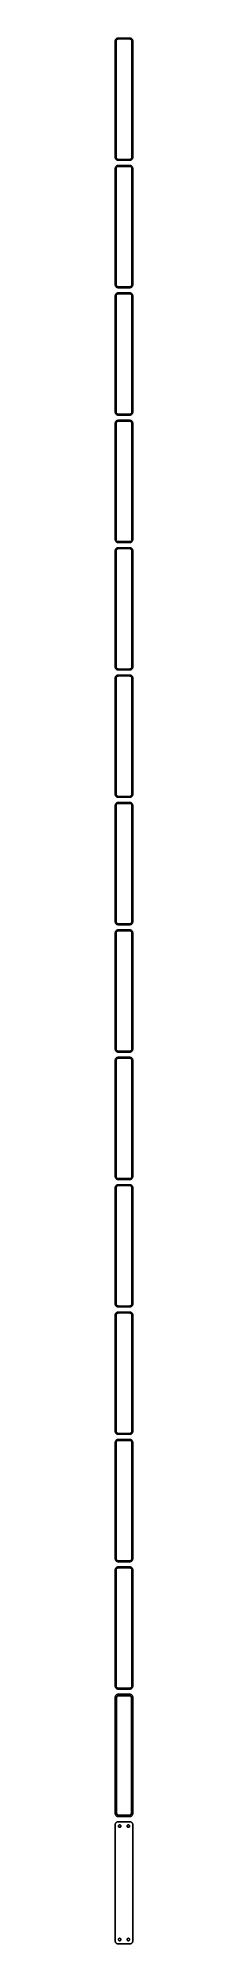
# Model space of a CAD drawing. Header units: metres. Extents: x -15 to 15, y 3180 to 6456.
import ezdxf

# ---------------------------------------------------------------- set-up
doc = ezdxf.new("R2010")
doc.units = ezdxf.units.M

msp = doc.modelspace()

# ---------------------------------------------------------------- linework, layer by layer
for p, q in [((-14.0451, 6453.94), (-14.3815, 6453.41)), ((-13.6448, 6454.42), (-14.0451, 6453.94)), ((-13.1871, 6454.85), (-13.6448, 6454.42)), ((-12.6791, 6455.22), (-13.1871, 6454.85)), ((-12.1289, 6455.52), (-12.6791, 6455.22)), ((-11.5451, 6455.76), (-12.1289, 6455.52)), ((-12.0497, 6453.58), (-11.6433, 6453.88)), ((-11.6433, 6453.88), (-11.2031, 6454.12)), ((-10.9369, 6455.91), (-11.5451, 6455.76)), ((-11.2031, 6454.12), (-10.7361, 6454.3)), ((-10.3139, 6455.99), (-10.9369, 6455.91)), ((-10.7361, 6454.3), (-10.2495, 6454.43)), ((10.3139, 6455.99), (-10.3139, 6455.99)), ((-10.2495, 6454.43), (-9.75116, 6454.49)), ((-9.75116, 6454.49), (9.75116, 6454.49)), ((9.75116, 6454.49), (10.2495, 6454.43)), ((10.2495, 6454.43), (10.7361, 6454.3)), ((10.9369, 6455.91), (10.3139, 6455.99)), ((10.7361, 6454.3), (11.2031, 6454.12)), ((11.5451, 6455.76), (10.9369, 6455.91)), ((11.2031, 6454.12), (11.6433, 6453.88)), ((12.1289, 6455.52), (11.5451, 6455.76)), ((11.6433, 6453.88), (12.0497, 6453.58)), ((12.6791, 6455.22), (12.1289, 6455.52)), ((13.1871, 6454.85), (12.6791, 6455.22)), ((13.6448, 6454.42), (13.1871, 6454.85)), ((14.0451, 6453.94), (13.6448, 6454.42)), ((14.3815, 6453.41), (14.0451, 6453.94)), ((-14.9606, 6451.63), (-15, 6451)), ((-15, 6451), (-15, 6251)), ((-14.8429, 6452.24), (-14.9606, 6451.63)), ((-14.6489, 6452.84), (-14.8429, 6452.24)), ((-14.3815, 6453.41), (-14.6489, 6452.84)), ((-13.5, 6450.5), (-13.4684, 6451)), ((-13.5, 6251.5), (-13.5, 6450.5)), ((-13.4684, 6451), (-13.3743, 6451.49)), ((-13.3743, 6451.49), (-13.2191, 6451.97)), ((-13.2191, 6451.97), (-13.0052, 6452.43)), ((-13.0052, 6452.43), (-12.7361, 6452.85)), ((-12.7361, 6452.85), (-12.4159, 6453.24)), ((-12.4159, 6453.24), (-12.0497, 6453.58)), ((12.0497, 6453.58), (12.4159, 6453.24)), ((12.4159, 6453.24), (12.7361, 6452.85)), ((12.7361, 6452.85), (13.0052, 6452.43)), ((13.0052, 6452.43), (13.2191, 6451.97)), ((13.2191, 6451.97), (13.3743, 6451.49)), ((13.3743, 6451.49), (13.4684, 6451)), ((13.4684, 6451), (13.5, 6450.5)), ((13.5, 6450.5), (13.5, 6251.5)), ((14.6489, 6452.84), (14.3815, 6453.41)), ((14.8429, 6452.24), (14.6489, 6452.84)), ((14.9606, 6451.63), (14.8429, 6452.24)), ((15, 6451), (14.9606, 6451.63)), ((15, 6251), (15, 6451)), ((-15, 6251), (-14.9606, 6250.37)), ((-14.9606, 6232.63), (-15, 6232)), ((-15, 6232), (-15, 6032)), ((-14.9606, 6250.37), (-14.8429, 6249.76)), ((-14.8429, 6233.24), (-14.9606, 6232.63)), ((-14.8429, 6249.76), (-14.6489, 6249.16)), ((-14.6489, 6233.84), (-14.8429, 6233.24)), ((-14.6489, 6249.16), (-14.3815, 6248.59)), ((-14.3815, 6234.41), (-14.6489, 6233.84)), ((-14.3815, 6248.59), (-14.0451, 6248.06)), ((-14.0451, 6234.94), (-14.3815, 6234.41)), ((-14.0451, 6248.06), (-13.6448, 6247.58)), ((-13.6448, 6235.42), (-14.0451, 6234.94)), ((-13.6448, 6247.58), (-13.1871, 6247.15)), ((-13.1871, 6235.85), (-13.6448, 6235.42)), ((-13.4684, 6251), (-13.5, 6251.5)), ((-13.5, 6231.5), (-13.4684, 6232)), ((-13.5, 6032.5), (-13.5, 6231.5)), ((-13.3743, 6250.51), (-13.4684, 6251)), ((-13.4684, 6232), (-13.3743, 6232.49)), ((-13.2191, 6250.03), (-13.3743, 6250.51)), ((-13.3743, 6232.49), (-13.2191, 6232.97)), ((-13.0052, 6249.57), (-13.2191, 6250.03)), ((-13.2191, 6232.97), (-13.0052, 6233.43)), ((-13.1871, 6247.15), (-12.6791, 6246.78)), ((-12.6791, 6236.22), (-13.1871, 6235.85)), ((-12.7361, 6249.15), (-13.0052, 6249.57)), ((-13.0052, 6233.43), (-12.7361, 6233.85)), ((-12.4159, 6248.76), (-12.7361, 6249.15)), ((-12.7361, 6233.85), (-12.4159, 6234.24)), ((-12.6791, 6246.78), (-12.1289, 6246.48)), ((-12.1289, 6236.52), (-12.6791, 6236.22)), ((-12.0497, 6248.42), (-12.4159, 6248.76)), ((-12.4159, 6234.24), (-12.0497, 6234.58)), ((-12.1289, 6246.48), (-11.5451, 6246.24)), ((-11.5451, 6236.76), (-12.1289, 6236.52)), ((-11.6433, 6248.12), (-12.0497, 6248.42)), ((-12.0497, 6234.58), (-11.6433, 6234.88)), ((-11.2031, 6247.88), (-11.6433, 6248.12)), ((-11.6433, 6234.88), (-11.2031, 6235.12)), ((-11.5451, 6246.24), (-10.9369, 6246.09)), ((-10.9369, 6236.91), (-11.5451, 6236.76)), ((-10.7361, 6247.7), (-11.2031, 6247.88)), ((-11.2031, 6235.12), (-10.7361, 6235.3)), ((-10.9369, 6246.09), (-10.3139, 6246.01)), ((-10.3139, 6236.99), (-10.9369, 6236.91)), ((-10.2495, 6247.57), (-10.7361, 6247.7)), ((-10.7361, 6235.3), (-10.2495, 6235.43)), ((-10.3139, 6246.01), (10.3139, 6246.01)), ((10.3139, 6236.99), (-10.3139, 6236.99)), ((-9.75116, 6247.51), (-10.2495, 6247.57)), ((-10.2495, 6235.43), (-9.75116, 6235.49)), ((9.75116, 6247.51), (-9.75116, 6247.51)), ((-9.75116, 6235.49), (9.75116, 6235.49)), ((10.2495, 6247.57), (9.75116, 6247.51)), ((9.75116, 6235.49), (10.2495, 6235.43)), ((10.7361, 6247.7), (10.2495, 6247.57)), ((10.2495, 6235.43), (10.7361, 6235.3)), ((10.3139, 6246.01), (10.9369, 6246.09)), ((10.9369, 6236.91), (10.3139, 6236.99)), ((11.2031, 6247.88), (10.7361, 6247.7)), ((10.7361, 6235.3), (11.2031, 6235.12)), ((10.9369, 6246.09), (11.5451, 6246.24)), ((11.5451, 6236.76), (10.9369, 6236.91)), ((11.6433, 6248.12), (11.2031, 6247.88)), ((11.2031, 6235.12), (11.6433, 6234.88)), ((11.5451, 6246.24), (12.1289, 6246.48)), ((12.1289, 6236.52), (11.5451, 6236.76)), ((12.0497, 6248.42), (11.6433, 6248.12)), ((11.6433, 6234.88), (12.0497, 6234.58)), ((12.4159, 6248.76), (12.0497, 6248.42)), ((12.0497, 6234.58), (12.4159, 6234.24)), ((12.1289, 6246.48), (12.6791, 6246.78)), ((12.6791, 6236.22), (12.1289, 6236.52)), ((12.7361, 6249.15), (12.4159, 6248.76)), ((12.4159, 6234.24), (12.7361, 6233.85)), ((12.6791, 6246.78), (13.1871, 6247.15)), ((13.1871, 6235.85), (12.6791, 6236.22)), ((13.0052, 6249.57), (12.7361, 6249.15)), ((12.7361, 6233.85), (13.0052, 6233.43)), ((13.2191, 6250.03), (13.0052, 6249.57)), ((13.0052, 6233.43), (13.2191, 6232.97)), ((13.1871, 6247.15), (13.6448, 6247.58)), ((13.6448, 6235.42), (13.1871, 6235.85)), ((13.3743, 6250.51), (13.2191, 6250.03)), ((13.2191, 6232.97), (13.3743, 6232.49)), ((13.4684, 6251), (13.3743, 6250.51)), ((13.3743, 6232.49), (13.4684, 6232)), ((13.5, 6251.5), (13.4684, 6251)), ((13.4684, 6232), (13.5, 6231.5)), ((13.5, 6231.5), (13.5, 6032.5)), ((13.6448, 6247.58), (14.0451, 6248.06)), ((14.0451, 6234.94), (13.6448, 6235.42)), ((14.0451, 6248.06), (14.3815, 6248.59)), ((14.3815, 6234.41), (14.0451, 6234.94)), ((14.3815, 6248.59), (14.6489, 6249.16)), ((14.6489, 6233.84), (14.3815, 6234.41)), ((14.6489, 6249.16), (14.8429, 6249.76)), ((14.8429, 6233.24), (14.6489, 6233.84)), ((14.8429, 6249.76), (14.9606, 6250.37)), ((14.9606, 6232.63), (14.8429, 6233.24)), ((14.9606, 6250.37), (15, 6251)), ((15, 6232), (14.9606, 6232.63)), ((15, 6032), (15, 6232)), ((-15, 6032), (-14.9606, 6031.37)), ((-14.9606, 6031.37), (-14.8429, 6030.76)), ((-14.8429, 6030.76), (-14.6489, 6030.16)), ((-14.6489, 6030.16), (-14.3815, 6029.59)), ((-14.3815, 6029.59), (-14.0451, 6029.06)), ((-14.0451, 6029.06), (-13.6448, 6028.58)), ((-13.6448, 6028.58), (-13.1871, 6028.15)), ((-13.4684, 6032), (-13.5, 6032.5)), ((-13.3743, 6031.51), (-13.4684, 6032)), ((-13.2191, 6031.03), (-13.3743, 6031.51)), ((-13.0052, 6030.57), (-13.2191, 6031.03)), ((-13.1871, 6028.15), (-12.6791, 6027.78)), ((-12.7361, 6030.15), (-13.0052, 6030.57)), ((-12.4159, 6029.76), (-12.7361, 6030.15)), ((-12.0497, 6029.42), (-12.4159, 6029.76)), ((-11.6433, 6029.12), (-12.0497, 6029.42)), ((-11.2031, 6028.88), (-11.6433, 6029.12)), ((-10.7361, 6028.7), (-11.2031, 6028.88)), ((-10.2495, 6028.57), (-10.7361, 6028.7)), ((-9.75116, 6028.51), (-10.2495, 6028.57)), ((9.75116, 6028.51), (-9.75116, 6028.51)), ((10.2495, 6028.57), (9.75116, 6028.51)), ((10.7361, 6028.7), (10.2495, 6028.57)), ((11.2031, 6028.88), (10.7361, 6028.7)), ((11.6433, 6029.12), (11.2031, 6028.88)), ((12.0497, 6029.42), (11.6433, 6029.12)), ((12.4159, 6029.76), (12.0497, 6029.42)), ((12.7361, 6030.15), (12.4159, 6029.76)), ((12.6791, 6027.78), (13.1871, 6028.15)), ((13.0052, 6030.57), (12.7361, 6030.15)), ((13.2191, 6031.03), (13.0052, 6030.57)), ((13.1871, 6028.15), (13.6448, 6028.58)), ((13.3743, 6031.51), (13.2191, 6031.03)), ((13.4684, 6032), (13.3743, 6031.51)), ((13.5, 6032.5), (13.4684, 6032)), ((13.6448, 6028.58), (14.0451, 6029.06)), ((14.0451, 6029.06), (14.3815, 6029.59)), ((14.3815, 6029.59), (14.6489, 6030.16)), ((14.6489, 6030.16), (14.8429, 6030.76)), ((14.8429, 6030.76), (14.9606, 6031.37)), ((14.9606, 6031.37), (15, 6032)), ((-14.9606, 6013.63), (-15, 6013)), ((-15, 6013), (-15, 5813)), ((-14.8429, 6014.24), (-14.9606, 6013.63)), ((-14.6489, 6014.84), (-14.8429, 6014.24)), ((-14.3815, 6015.41), (-14.6489, 6014.84)), ((-14.0451, 6015.94), (-14.3815, 6015.41)), ((-13.6448, 6016.42), (-14.0451, 6015.94)), ((-13.1871, 6016.85), (-13.6448, 6016.42)), ((-13.5, 6012.5), (-13.4684, 6013)), ((-13.5, 5813.5), (-13.5, 6012.5)), ((-13.4684, 6013), (-13.3743, 6013.49)), ((-13.3743, 6013.49), (-13.2191, 6013.97)), ((-13.2191, 6013.97), (-13.0052, 6014.43)), ((-12.6791, 6017.22), (-13.1871, 6016.85)), ((-13.0052, 6014.43), (-12.7361, 6014.85)), ((-12.7361, 6014.85), (-12.4159, 6015.24)), ((-12.6791, 6027.78), (-12.1289, 6027.48)), ((-12.1289, 6017.52), (-12.6791, 6017.22)), ((-12.4159, 6015.24), (-12.0497, 6015.58)), ((-12.1289, 6027.48), (-11.5451, 6027.24)), ((-11.5451, 6017.76), (-12.1289, 6017.52)), ((-12.0497, 6015.58), (-11.6433, 6015.88)), ((-11.6433, 6015.88), (-11.2031, 6016.12)), ((-11.5451, 6027.24), (-10.9369, 6027.09)), ((-10.9369, 6017.91), (-11.5451, 6017.76)), ((-11.2031, 6016.12), (-10.7361, 6016.3)), ((-10.9369, 6027.09), (-10.3139, 6027.01)), ((-10.3139, 6017.99), (-10.9369, 6017.91)), ((-10.7361, 6016.3), (-10.2495, 6016.43)), ((-10.3139, 6027.01), (10.3139, 6027.01)), ((10.3139, 6017.99), (-10.3139, 6017.99)), ((-10.2495, 6016.43), (-9.75116, 6016.49)), ((-9.75116, 6016.49), (9.75116, 6016.49)), ((9.75116, 6016.49), (10.2495, 6016.43)), ((10.2495, 6016.43), (10.7361, 6016.3)), ((10.3139, 6027.01), (10.9369, 6027.09)), ((10.9369, 6017.91), (10.3139, 6017.99)), ((10.7361, 6016.3), (11.2031, 6016.12)), ((10.9369, 6027.09), (11.5451, 6027.24)), ((11.5451, 6017.76), (10.9369, 6017.91)), ((11.2031, 6016.12), (11.6433, 6015.88)), ((11.5451, 6027.24), (12.1289, 6027.48)), ((12.1289, 6017.52), (11.5451, 6017.76)), ((11.6433, 6015.88), (12.0497, 6015.58)), ((12.0497, 6015.58), (12.4159, 6015.24)), ((12.1289, 6027.48), (12.6791, 6027.78)), ((12.6791, 6017.22), (12.1289, 6017.52)), ((12.4159, 6015.24), (12.7361, 6014.85)), ((13.1871, 6016.85), (12.6791, 6017.22)), ((12.7361, 6014.85), (13.0052, 6014.43)), ((13.0052, 6014.43), (13.2191, 6013.97)), ((13.6448, 6016.42), (13.1871, 6016.85)), ((13.2191, 6013.97), (13.3743, 6013.49)), ((13.3743, 6013.49), (13.4684, 6013)), ((13.4684, 6013), (13.5, 6012.5)), ((13.5, 6012.5), (13.5, 5813.5)), ((14.0451, 6015.94), (13.6448, 6016.42)), ((14.3815, 6015.41), (14.0451, 6015.94)), ((14.6489, 6014.84), (14.3815, 6015.41)), ((14.8429, 6014.24), (14.6489, 6014.84)), ((14.9606, 6013.63), (14.8429, 6014.24)), ((15, 6013), (14.9606, 6013.63)), ((15, 5813), (15, 6013)), ((-15, 5813), (-14.9606, 5812.37)), ((-14.9606, 5812.37), (-14.8429, 5811.76)), ((-14.8429, 5811.76), (-14.6489, 5811.16)), ((-14.6489, 5811.16), (-14.3815, 5810.59)), ((-14.3815, 5810.59), (-14.0451, 5810.06)), ((-14.0451, 5810.06), (-13.6448, 5809.58)), ((-13.6448, 5809.58), (-13.1871, 5809.15)), ((-13.4684, 5813), (-13.5, 5813.5)), ((-13.3743, 5812.51), (-13.4684, 5813)), ((-13.2191, 5812.03), (-13.3743, 5812.51)), ((-13.0052, 5811.57), (-13.2191, 5812.03)), ((-13.1871, 5809.15), (-12.6791, 5808.78)), ((-12.7361, 5811.15), (-13.0052, 5811.57)), ((-12.4159, 5810.76), (-12.7361, 5811.15)), ((-12.6791, 5808.78), (-12.1289, 5808.48)), ((-12.1289, 5798.52), (-12.6791, 5798.22)), ((-12.0497, 5810.42), (-12.4159, 5810.76)), ((-12.1289, 5808.48), (-11.5451, 5808.24)), ((-11.5451, 5798.76), (-12.1289, 5798.52)), ((-11.6433, 5810.12), (-12.0497, 5810.42)), ((-11.2031, 5809.88), (-11.6433, 5810.12)), ((-11.5451, 5808.24), (-10.9369, 5808.09)), ((-10.9369, 5798.91), (-11.5451, 5798.76)), ((-10.7361, 5809.7), (-11.2031, 5809.88)), ((-10.9369, 5808.09), (-10.3139, 5808.01)), ((-10.3139, 5798.99), (-10.9369, 5798.91)), ((-10.2495, 5809.57), (-10.7361, 5809.7)), ((-10.3139, 5808.01), (10.3139, 5808.01)), ((10.3139, 5798.99), (-10.3139, 5798.99)), ((-9.75116, 5809.51), (-10.2495, 5809.57)), ((9.75116, 5809.51), (-9.75116, 5809.51)), ((10.2495, 5809.57), (9.75116, 5809.51)), ((10.7361, 5809.7), (10.2495, 5809.57)), ((10.3139, 5808.01), (10.9369, 5808.09)), ((10.9369, 5798.91), (10.3139, 5798.99)), ((11.2031, 5809.88), (10.7361, 5809.7)), ((10.9369, 5808.09), (11.5451, 5808.24)), ((11.5451, 5798.76), (10.9369, 5798.91)), ((11.6433, 5810.12), (11.2031, 5809.88)), ((11.5451, 5808.24), (12.1289, 5808.48)), ((12.1289, 5798.52), (11.5451, 5798.76)), ((12.0497, 5810.42), (11.6433, 5810.12)), ((12.4159, 5810.76), (12.0497, 5810.42)), ((12.1289, 5808.48), (12.6791, 5808.78)), ((12.6791, 5798.22), (12.1289, 5798.52)), ((12.7361, 5811.15), (12.4159, 5810.76)), ((12.6791, 5808.78), (13.1871, 5809.15)), ((13.0052, 5811.57), (12.7361, 5811.15)), ((13.2191, 5812.03), (13.0052, 5811.57)), ((13.1871, 5809.15), (13.6448, 5809.58)), ((13.3743, 5812.51), (13.2191, 5812.03)), ((13.4684, 5813), (13.3743, 5812.51)), ((13.5, 5813.5), (13.4684, 5813)), ((13.6448, 5809.58), (14.0451, 5810.06)), ((14.0451, 5810.06), (14.3815, 5810.59)), ((14.3815, 5810.59), (14.6489, 5811.16)), ((14.6489, 5811.16), (14.8429, 5811.76)), ((14.8429, 5811.76), (14.9606, 5812.37)), ((14.9606, 5812.37), (15, 5813)), ((-14.9606, 5794.63), (-15, 5794)), ((-15, 5794), (-15, 5594)), ((-14.8429, 5795.24), (-14.9606, 5794.63)), ((-14.6489, 5795.84), (-14.8429, 5795.24)), ((-14.3815, 5796.41), (-14.6489, 5795.84)), ((-14.0451, 5796.94), (-14.3815, 5796.41)), ((-13.6448, 5797.42), (-14.0451, 5796.94)), ((-13.1871, 5797.85), (-13.6448, 5797.42)), ((-13.5, 5793.5), (-13.4684, 5794)), ((-13.5, 5594.5), (-13.5, 5793.5)), ((-13.4684, 5794), (-13.3743, 5794.49)), ((-13.3743, 5794.49), (-13.2191, 5794.97)), ((-13.2191, 5794.97), (-13.0052, 5795.43)), ((-12.6791, 5798.22), (-13.1871, 5797.85)), ((-13.0052, 5795.43), (-12.7361, 5795.85)), ((-12.7361, 5795.85), (-12.4159, 5796.24)), ((-12.4159, 5796.24), (-12.0497, 5796.58)), ((-12.0497, 5796.58), (-11.6433, 5796.88)), ((-11.6433, 5796.88), (-11.2031, 5797.12)), ((-11.2031, 5797.12), (-10.7361, 5797.3)), ((-10.7361, 5797.3), (-10.2495, 5797.43)), ((-10.2495, 5797.43), (-9.75116, 5797.49)), ((-9.75116, 5797.49), (9.75116, 5797.49)), ((9.75116, 5797.49), (10.2495, 5797.43)), ((10.2495, 5797.43), (10.7361, 5797.3)), ((10.7361, 5797.3), (11.2031, 5797.12)), ((11.2031, 5797.12), (11.6433, 5796.88)), ((11.6433, 5796.88), (12.0497, 5796.58)), ((12.0497, 5796.58), (12.4159, 5796.24)), ((12.4159, 5796.24), (12.7361, 5795.85)), ((13.1871, 5797.85), (12.6791, 5798.22)), ((12.7361, 5795.85), (13.0052, 5795.43)), ((13.0052, 5795.43), (13.2191, 5794.97)), ((13.6448, 5797.42), (13.1871, 5797.85)), ((13.2191, 5794.97), (13.3743, 5794.49)), ((13.3743, 5794.49), (13.4684, 5794)), ((13.4684, 5794), (13.5, 5793.5)), ((13.5, 5793.5), (13.5, 5594.5)), ((14.0451, 5796.94), (13.6448, 5797.42)), ((14.3815, 5796.41), (14.0451, 5796.94)), ((14.6489, 5795.84), (14.3815, 5796.41)), ((14.8429, 5795.24), (14.6489, 5795.84)), ((14.9606, 5794.63), (14.8429, 5795.24)), ((15, 5794), (14.9606, 5794.63)), ((15, 5594), (15, 5794)), ((-15, 5594), (-14.9606, 5593.37)), ((-14.9606, 5575.63), (-15, 5575)), ((-15, 5575), (-15, 5375)), ((-14.9606, 5593.37), (-14.8429, 5592.76)), ((-14.8429, 5576.24), (-14.9606, 5575.63)), ((-14.8429, 5592.76), (-14.6489, 5592.16)), ((-14.6489, 5576.84), (-14.8429, 5576.24)), ((-14.6489, 5592.16), (-14.3815, 5591.59)), ((-14.3815, 5577.41), (-14.6489, 5576.84)), ((-14.3815, 5591.59), (-14.0451, 5591.06)), ((-14.0451, 5577.94), (-14.3815, 5577.41)), ((-14.0451, 5591.06), (-13.6448, 5590.58)), ((-13.6448, 5578.42), (-14.0451, 5577.94)), ((-13.6448, 5590.58), (-13.1871, 5590.15)), ((-13.1871, 5578.85), (-13.6448, 5578.42)), ((-13.4684, 5594), (-13.5, 5594.5)), ((-13.5, 5574.5), (-13.4684, 5575)), ((-13.5, 5375.5), (-13.5, 5574.5)), ((-13.3743, 5593.51), (-13.4684, 5594)), ((-13.4684, 5575), (-13.3743, 5575.49)), ((-13.2191, 5593.03), (-13.3743, 5593.51)), ((-13.3743, 5575.49), (-13.2191, 5575.97)), ((-13.0052, 5592.57), (-13.2191, 5593.03)), ((-13.2191, 5575.97), (-13.0052, 5576.43)), ((-13.1871, 5590.15), (-12.6791, 5589.78)), ((-12.6791, 5579.22), (-13.1871, 5578.85)), ((-12.7361, 5592.15), (-13.0052, 5592.57)), ((-13.0052, 5576.43), (-12.7361, 5576.85)), ((-12.4159, 5591.76), (-12.7361, 5592.15)), ((-12.7361, 5576.85), (-12.4159, 5577.24)), ((-12.6791, 5589.78), (-12.1289, 5589.48)), ((-12.1289, 5579.52), (-12.6791, 5579.22)), ((-12.0497, 5591.42), (-12.4159, 5591.76)), ((-12.4159, 5577.24), (-12.0497, 5577.58)), ((-12.1289, 5589.48), (-11.5451, 5589.24)), ((-11.5451, 5579.76), (-12.1289, 5579.52)), ((-11.6433, 5591.12), (-12.0497, 5591.42)), ((-12.0497, 5577.58), (-11.6433, 5577.88)), ((-11.2031, 5590.88), (-11.6433, 5591.12)), ((-11.6433, 5577.88), (-11.2031, 5578.12)), ((-11.5451, 5589.24), (-10.9369, 5589.09)), ((-10.9369, 5579.91), (-11.5451, 5579.76)), ((-10.7361, 5590.7), (-11.2031, 5590.88)), ((-11.2031, 5578.12), (-10.7361, 5578.3)), ((-10.9369, 5589.09), (-10.3139, 5589.01)), ((-10.3139, 5579.99), (-10.9369, 5579.91)), ((-10.2495, 5590.57), (-10.7361, 5590.7)), ((-10.7361, 5578.3), (-10.2495, 5578.43)), ((-10.3139, 5589.01), (10.3139, 5589.01)), ((10.3139, 5579.99), (-10.3139, 5579.99)), ((-9.75116, 5590.51), (-10.2495, 5590.57)), ((-10.2495, 5578.43), (-9.75116, 5578.49)), ((9.75116, 5590.51), (-9.75116, 5590.51)), ((-9.75116, 5578.49), (9.75116, 5578.49)), ((10.2495, 5590.57), (9.75116, 5590.51)), ((9.75116, 5578.49), (10.2495, 5578.43)), ((10.7361, 5590.7), (10.2495, 5590.57)), ((10.2495, 5578.43), (10.7361, 5578.3)), ((10.3139, 5589.01), (10.9369, 5589.09)), ((10.9369, 5579.91), (10.3139, 5579.99)), ((11.2031, 5590.88), (10.7361, 5590.7)), ((10.7361, 5578.3), (11.2031, 5578.12)), ((10.9369, 5589.09), (11.5451, 5589.24)), ((11.5451, 5579.76), (10.9369, 5579.91)), ((11.6433, 5591.12), (11.2031, 5590.88)), ((11.2031, 5578.12), (11.6433, 5577.88)), ((11.5451, 5589.24), (12.1289, 5589.48)), ((12.1289, 5579.52), (11.5451, 5579.76)), ((12.0497, 5591.42), (11.6433, 5591.12)), ((11.6433, 5577.88), (12.0497, 5577.58)), ((12.4159, 5591.76), (12.0497, 5591.42)), ((12.0497, 5577.58), (12.4159, 5577.24)), ((12.1289, 5589.48), (12.6791, 5589.78)), ((12.6791, 5579.22), (12.1289, 5579.52)), ((12.7361, 5592.15), (12.4159, 5591.76)), ((12.4159, 5577.24), (12.7361, 5576.85)), ((12.6791, 5589.78), (13.1871, 5590.15)), ((13.1871, 5578.85), (12.6791, 5579.22)), ((13.0052, 5592.57), (12.7361, 5592.15)), ((12.7361, 5576.85), (13.0052, 5576.43)), ((13.2191, 5593.03), (13.0052, 5592.57)), ((13.0052, 5576.43), (13.2191, 5575.97)), ((13.1871, 5590.15), (13.6448, 5590.58)), ((13.6448, 5578.42), (13.1871, 5578.85)), ((13.3743, 5593.51), (13.2191, 5593.03)), ((13.2191, 5575.97), (13.3743, 5575.49)), ((13.4684, 5594), (13.3743, 5593.51)), ((13.3743, 5575.49), (13.4684, 5575)), ((13.5, 5594.5), (13.4684, 5594)), ((13.4684, 5575), (13.5, 5574.5)), ((13.5, 5574.5), (13.5, 5375.5)), ((13.6448, 5590.58), (14.0451, 5591.06)), ((14.0451, 5577.94), (13.6448, 5578.42)), ((14.0451, 5591.06), (14.3815, 5591.59)), ((14.3815, 5577.41), (14.0451, 5577.94)), ((14.3815, 5591.59), (14.6489, 5592.16)), ((14.6489, 5576.84), (14.3815, 5577.41)), ((14.6489, 5592.16), (14.8429, 5592.76)), ((14.8429, 5576.24), (14.6489, 5576.84)), ((14.8429, 5592.76), (14.9606, 5593.37)), ((14.9606, 5575.63), (14.8429, 5576.24)), ((14.9606, 5593.37), (15, 5594)), ((15, 5575), (14.9606, 5575.63)), ((15, 5375), (15, 5575)), ((-15, 5375), (-14.9606, 5374.37)), ((-14.9606, 5374.37), (-14.8429, 5373.76)), ((-14.8429, 5373.76), (-14.6489, 5373.16)), ((-14.6489, 5373.16), (-14.3815, 5372.59)), ((-13.4684, 5375), (-13.5, 5375.5)), ((-13.3743, 5374.51), (-13.4684, 5375)), ((-13.2191, 5374.03), (-13.3743, 5374.51)), ((-13.0052, 5373.57), (-13.2191, 5374.03)), ((-12.7361, 5373.15), (-13.0052, 5373.57)), ((-12.4159, 5372.76), (-12.7361, 5373.15)), ((-12.0497, 5372.42), (-12.4159, 5372.76)), ((12.4159, 5372.76), (12.0497, 5372.42)), ((12.7361, 5373.15), (12.4159, 5372.76)), ((13.0052, 5373.57), (12.7361, 5373.15)), ((13.2191, 5374.03), (13.0052, 5373.57)), ((13.3743, 5374.51), (13.2191, 5374.03)), ((13.4684, 5375), (13.3743, 5374.51)), ((13.5, 5375.5), (13.4684, 5375)), ((14.3815, 5372.59), (14.6489, 5373.16)), ((14.6489, 5373.16), (14.8429, 5373.76)), ((14.8429, 5373.76), (14.9606, 5374.37)), ((14.9606, 5374.37), (15, 5375)), ((-14.9606, 5356.63), (-15, 5356)), ((-15, 5356), (-15, 5156)), ((-14.8429, 5357.24), (-14.9606, 5356.63)), ((-14.6489, 5357.84), (-14.8429, 5357.24)), ((-14.3815, 5358.41), (-14.6489, 5357.84)), ((-14.3815, 5372.59), (-14.0451, 5372.06)), ((-14.0451, 5358.94), (-14.3815, 5358.41)), ((-14.0451, 5372.06), (-13.6448, 5371.58)), ((-13.6448, 5359.42), (-14.0451, 5358.94)), ((-13.6448, 5371.58), (-13.1871, 5371.15)), ((-13.1871, 5359.85), (-13.6448, 5359.42)), ((-13.5, 5355.5), (-13.4684, 5356)), ((-13.5, 5156.5), (-13.5, 5355.5)), ((-13.4684, 5356), (-13.3743, 5356.49)), ((-13.3743, 5356.49), (-13.2191, 5356.97)), ((-13.2191, 5356.97), (-13.0052, 5357.43)), ((-13.1871, 5371.15), (-12.6791, 5370.78)), ((-12.6791, 5360.22), (-13.1871, 5359.85)), ((-13.0052, 5357.43), (-12.7361, 5357.85)), ((-12.7361, 5357.85), (-12.4159, 5358.24)), ((-12.6791, 5370.78), (-12.1289, 5370.48)), ((-12.1289, 5360.52), (-12.6791, 5360.22)), ((-12.4159, 5358.24), (-12.0497, 5358.58)), ((-12.1289, 5370.48), (-11.5451, 5370.24)), ((-11.5451, 5360.76), (-12.1289, 5360.52)), ((-11.6433, 5372.12), (-12.0497, 5372.42)), ((-12.0497, 5358.58), (-11.6433, 5358.88)), ((-11.2031, 5371.88), (-11.6433, 5372.12)), ((-11.6433, 5358.88), (-11.2031, 5359.12)), ((-11.5451, 5370.24), (-10.9369, 5370.09)), ((-10.9369, 5360.91), (-11.5451, 5360.76)), ((-10.7361, 5371.7), (-11.2031, 5371.88)), ((-11.2031, 5359.12), (-10.7361, 5359.3)), ((-10.9369, 5370.09), (-10.3139, 5370.01)), ((-10.3139, 5360.99), (-10.9369, 5360.91)), ((-10.2495, 5371.57), (-10.7361, 5371.7)), ((-10.7361, 5359.3), (-10.2495, 5359.43)), ((-10.3139, 5370.01), (10.3139, 5370.01)), ((10.3139, 5360.99), (-10.3139, 5360.99)), ((-9.75116, 5371.51), (-10.2495, 5371.57)), ((-10.2495, 5359.43), (-9.75116, 5359.49)), ((9.75116, 5371.51), (-9.75116, 5371.51)), ((-9.75116, 5359.49), (9.75116, 5359.49)), ((10.2495, 5371.57), (9.75116, 5371.51)), ((9.75116, 5359.49), (10.2495, 5359.43)), ((10.7361, 5371.7), (10.2495, 5371.57)), ((10.2495, 5359.43), (10.7361, 5359.3)), ((10.3139, 5370.01), (10.9369, 5370.09)), ((10.9369, 5360.91), (10.3139, 5360.99)), ((11.2031, 5371.88), (10.7361, 5371.7)), ((10.7361, 5359.3), (11.2031, 5359.12)), ((10.9369, 5370.09), (11.5451, 5370.24)), ((11.5451, 5360.76), (10.9369, 5360.91)), ((11.6433, 5372.12), (11.2031, 5371.88)), ((11.2031, 5359.12), (11.6433, 5358.88)), ((11.5451, 5370.24), (12.1289, 5370.48)), ((12.1289, 5360.52), (11.5451, 5360.76)), ((12.0497, 5372.42), (11.6433, 5372.12)), ((11.6433, 5358.88), (12.0497, 5358.58)), ((12.0497, 5358.58), (12.4159, 5358.24)), ((12.1289, 5370.48), (12.6791, 5370.78)), ((12.6791, 5360.22), (12.1289, 5360.52)), ((12.4159, 5358.24), (12.7361, 5357.85)), ((12.6791, 5370.78), (13.1871, 5371.15)), ((13.1871, 5359.85), (12.6791, 5360.22)), ((12.7361, 5357.85), (13.0052, 5357.43)), ((13.0052, 5357.43), (13.2191, 5356.97)), ((13.1871, 5371.15), (13.6448, 5371.58)), ((13.6448, 5359.42), (13.1871, 5359.85)), ((13.2191, 5356.97), (13.3743, 5356.49)), ((13.3743, 5356.49), (13.4684, 5356)), ((13.4684, 5356), (13.5, 5355.5)), ((13.5, 5355.5), (13.5, 5156.5)), ((13.6448, 5371.58), (14.0451, 5372.06)), ((14.0451, 5358.94), (13.6448, 5359.42)), ((14.0451, 5372.06), (14.3815, 5372.59)), ((14.3815, 5358.41), (14.0451, 5358.94)), ((14.6489, 5357.84), (14.3815, 5358.41)), ((14.8429, 5357.24), (14.6489, 5357.84)), ((14.9606, 5356.63), (14.8429, 5357.24)), ((15, 5356), (14.9606, 5356.63)), ((15, 5156), (15, 5356)), ((-15, 5156), (-14.9606, 5155.37)), ((-14.9606, 5155.37), (-14.8429, 5154.76)), ((-14.8429, 5154.76), (-14.6489, 5154.16)), ((-14.6489, 5154.16), (-14.3815, 5153.59)), ((-14.3815, 5153.59), (-14.0451, 5153.06)), ((-14.0451, 5153.06), (-13.6448, 5152.58)), ((-13.6448, 5152.58), (-13.1871, 5152.15)), ((-13.4684, 5156), (-13.5, 5156.5)), ((-13.3743, 5155.51), (-13.4684, 5156)), ((-13.2191, 5155.03), (-13.3743, 5155.51)), ((-13.0052, 5154.57), (-13.2191, 5155.03)), ((-13.1871, 5152.15), (-12.6791, 5151.78)), ((-12.7361, 5154.15), (-13.0052, 5154.57)), ((-12.4159, 5153.76), (-12.7361, 5154.15)), ((-12.6791, 5151.78), (-12.1289, 5151.48)), ((-12.0497, 5153.42), (-12.4159, 5153.76)), ((-12.1289, 5151.48), (-11.5451, 5151.24)), ((-11.6433, 5153.12), (-12.0497, 5153.42)), ((-11.2031, 5152.88), (-11.6433, 5153.12)), ((-11.5451, 5151.24), (-10.9369, 5151.09)), ((-10.7361, 5152.7), (-11.2031, 5152.88)), ((-10.9369, 5151.09), (-10.3139, 5151.01)), ((-10.2495, 5152.57), (-10.7361, 5152.7)), ((-10.3139, 5151.01), (10.3139, 5151.01)), ((-9.75116, 5152.51), (-10.2495, 5152.57)), ((9.75116, 5152.51), (-9.75116, 5152.51)), ((10.2495, 5152.57), (9.75116, 5152.51)), ((10.7361, 5152.7), (10.2495, 5152.57)), ((10.3139, 5151.01), (10.9369, 5151.09)), ((11.2031, 5152.88), (10.7361, 5152.7)), ((10.9369, 5151.09), (11.5451, 5151.24)), ((11.6433, 5153.12), (11.2031, 5152.88)), ((11.5451, 5151.24), (12.1289, 5151.48)), ((12.0497, 5153.42), (11.6433, 5153.12)), ((12.4159, 5153.76), (12.0497, 5153.42)), ((12.1289, 5151.48), (12.6791, 5151.78)), ((12.7361, 5154.15), (12.4159, 5153.76)), ((12.6791, 5151.78), (13.1871, 5152.15)), ((13.0052, 5154.57), (12.7361, 5154.15)), ((13.2191, 5155.03), (13.0052, 5154.57)), ((13.1871, 5152.15), (13.6448, 5152.58)), ((13.3743, 5155.51), (13.2191, 5155.03)), ((13.4684, 5156), (13.3743, 5155.51)), ((13.5, 5156.5), (13.4684, 5156)), ((13.6448, 5152.58), (14.0451, 5153.06)), ((14.0451, 5153.06), (14.3815, 5153.59)), ((14.3815, 5153.59), (14.6489, 5154.16)), ((14.6489, 5154.16), (14.8429, 5154.76)), ((14.8429, 5154.76), (14.9606, 5155.37)), ((14.9606, 5155.37), (15, 5156)), ((-14.9606, 5137.63), (-15, 5137)), ((-15, 5137), (-15, 4937)), ((-14.8429, 5138.24), (-14.9606, 5137.63)), ((-14.6489, 5138.84), (-14.8429, 5138.24)), ((-14.3815, 5139.41), (-14.6489, 5138.84)), ((-14.0451, 5139.94), (-14.3815, 5139.41)), ((-13.6448, 5140.42), (-14.0451, 5139.94)), ((-13.1871, 5140.85), (-13.6448, 5140.42)), ((-13.5, 5136.5), (-13.4684, 5137)), ((-13.5, 4937.5), (-13.5, 5136.5)), ((-13.4684, 5137), (-13.3743, 5137.49)), ((-13.3743, 5137.49), (-13.2191, 5137.97)), ((-13.2191, 5137.97), (-13.0052, 5138.43)), ((-12.6791, 5141.22), (-13.1871, 5140.85)), ((-13.0052, 5138.43), (-12.7361, 5138.85)), ((-12.7361, 5138.85), (-12.4159, 5139.24)), ((-12.1289, 5141.52), (-12.6791, 5141.22)), ((-12.4159, 5139.24), (-12.0497, 5139.58)), ((-11.5451, 5141.76), (-12.1289, 5141.52)), ((-12.0497, 5139.58), (-11.6433, 5139.88)), ((-11.6433, 5139.88), (-11.2031, 5140.12)), ((-10.9369, 5141.91), (-11.5451, 5141.76)), ((-11.2031, 5140.12), (-10.7361, 5140.3)), ((-10.3139, 5141.99), (-10.9369, 5141.91)), ((-10.7361, 5140.3), (-10.2495, 5140.43)), ((10.3139, 5141.99), (-10.3139, 5141.99)), ((-10.2495, 5140.43), (-9.75116, 5140.49)), ((-9.75116, 5140.49), (9.75116, 5140.49)), ((9.75116, 5140.49), (10.2495, 5140.43)), ((10.2495, 5140.43), (10.7361, 5140.3)), ((10.9369, 5141.91), (10.3139, 5141.99)), ((10.7361, 5140.3), (11.2031, 5140.12)), ((11.5451, 5141.76), (10.9369, 5141.91)), ((11.2031, 5140.12), (11.6433, 5139.88)), ((12.1289, 5141.52), (11.5451, 5141.76)), ((11.6433, 5139.88), (12.0497, 5139.58)), ((12.0497, 5139.58), (12.4159, 5139.24)), ((12.6791, 5141.22), (12.1289, 5141.52)), ((12.4159, 5139.24), (12.7361, 5138.85)), ((13.1871, 5140.85), (12.6791, 5141.22)), ((12.7361, 5138.85), (13.0052, 5138.43)), ((13.0052, 5138.43), (13.2191, 5137.97)), ((13.6448, 5140.42), (13.1871, 5140.85)), ((13.2191, 5137.97), (13.3743, 5137.49)), ((13.3743, 5137.49), (13.4684, 5137)), ((13.4684, 5137), (13.5, 5136.5)), ((13.5, 5136.5), (13.5, 4937.5)), ((14.0451, 5139.94), (13.6448, 5140.42)), ((14.3815, 5139.41), (14.0451, 5139.94)), ((14.6489, 5138.84), (14.3815, 5139.41)), ((14.8429, 5138.24), (14.6489, 5138.84)), ((14.9606, 5137.63), (14.8429, 5138.24)), ((15, 5137), (14.9606, 5137.63)), ((15, 4937), (15, 5137)), ((-15, 4937), (-14.9606, 4936.37)), ((-14.9606, 4918.63), (-15, 4918)), ((-15, 4918), (-15, 4718)), ((-14.9606, 4936.37), (-14.8429, 4935.76)), ((-14.8429, 4919.24), (-14.9606, 4918.63)), ((-14.8429, 4935.76), (-14.6489, 4935.16)), ((-14.6489, 4919.84), (-14.8429, 4919.24)), ((-14.6489, 4935.16), (-14.3815, 4934.59)), ((-14.3815, 4920.41), (-14.6489, 4919.84)), ((-14.3815, 4934.59), (-14.0451, 4934.06)), ((-14.0451, 4920.94), (-14.3815, 4920.41)), ((-14.0451, 4934.06), (-13.6448, 4933.58)), ((-13.6448, 4921.42), (-14.0451, 4920.94)), ((-13.6448, 4933.58), (-13.1871, 4933.15)), ((-13.1871, 4921.85), (-13.6448, 4921.42)), ((-13.4684, 4937), (-13.5, 4937.5)), ((-13.5, 4917.5), (-13.4684, 4918)), ((-13.5, 4718.5), (-13.5, 4917.5)), ((-13.3743, 4936.51), (-13.4684, 4937)), ((-13.4684, 4918), (-13.3743, 4918.49)), ((-13.2191, 4936.03), (-13.3743, 4936.51)), ((-13.3743, 4918.49), (-13.2191, 4918.97)), ((-13.0052, 4935.57), (-13.2191, 4936.03)), ((-13.2191, 4918.97), (-13.0052, 4919.43)), ((-13.1871, 4933.15), (-12.6791, 4932.78)), ((-12.6791, 4922.22), (-13.1871, 4921.85)), ((-12.7361, 4935.15), (-13.0052, 4935.57)), ((-13.0052, 4919.43), (-12.7361, 4919.85)), ((-12.4159, 4934.76), (-12.7361, 4935.15)), ((-12.7361, 4919.85), (-12.4159, 4920.24)), ((-12.6791, 4932.78), (-12.1289, 4932.48)), ((-12.1289, 4922.52), (-12.6791, 4922.22)), ((-12.0497, 4934.42), (-12.4159, 4934.76)), ((-12.4159, 4920.24), (-12.0497, 4920.58)), ((-12.1289, 4932.48), (-11.5451, 4932.24)), ((-11.5451, 4922.76), (-12.1289, 4922.52)), ((-11.6433, 4934.12), (-12.0497, 4934.42)), ((-12.0497, 4920.58), (-11.6433, 4920.88)), ((-11.2031, 4933.88), (-11.6433, 4934.12)), ((-11.6433, 4920.88), (-11.2031, 4921.12)), ((-11.5451, 4932.24), (-10.9369, 4932.09)), ((-10.9369, 4922.91), (-11.5451, 4922.76)), ((-10.7361, 4933.7), (-11.2031, 4933.88)), ((-11.2031, 4921.12), (-10.7361, 4921.3)), ((-10.9369, 4932.09), (-10.3139, 4932.01)), ((-10.3139, 4922.99), (-10.9369, 4922.91)), ((-10.2495, 4933.57), (-10.7361, 4933.7)), ((-10.7361, 4921.3), (-10.2495, 4921.43)), ((-10.3139, 4932.01), (10.3139, 4932.01)), ((10.3139, 4922.99), (-10.3139, 4922.99)), ((-9.75116, 4933.51), (-10.2495, 4933.57)), ((-10.2495, 4921.43), (-9.75116, 4921.49)), ((9.75116, 4933.51), (-9.75116, 4933.51)), ((-9.75116, 4921.49), (9.75116, 4921.49)), ((10.2495, 4933.57), (9.75116, 4933.51)), ((9.75116, 4921.49), (10.2495, 4921.43)), ((10.7361, 4933.7), (10.2495, 4933.57)), ((10.2495, 4921.43), (10.7361, 4921.3)), ((10.3139, 4932.01), (10.9369, 4932.09)), ((10.9369, 4922.91), (10.3139, 4922.99)), ((11.2031, 4933.88), (10.7361, 4933.7)), ((10.7361, 4921.3), (11.2031, 4921.12)), ((10.9369, 4932.09), (11.5451, 4932.24)), ((11.5451, 4922.76), (10.9369, 4922.91)), ((11.6433, 4934.12), (11.2031, 4933.88)), ((11.2031, 4921.12), (11.6433, 4920.88)), ((11.5451, 4932.24), (12.1289, 4932.48)), ((12.1289, 4922.52), (11.5451, 4922.76)), ((12.0497, 4934.42), (11.6433, 4934.12)), ((11.6433, 4920.88), (12.0497, 4920.58)), ((12.4159, 4934.76), (12.0497, 4934.42)), ((12.0497, 4920.58), (12.4159, 4920.24)), ((12.1289, 4932.48), (12.6791, 4932.78)), ((12.6791, 4922.22), (12.1289, 4922.52)), ((12.7361, 4935.15), (12.4159, 4934.76)), ((12.4159, 4920.24), (12.7361, 4919.85)), ((12.6791, 4932.78), (13.1871, 4933.15)), ((13.1871, 4921.85), (12.6791, 4922.22)), ((13.0052, 4935.57), (12.7361, 4935.15)), ((12.7361, 4919.85), (13.0052, 4919.43)), ((13.2191, 4936.03), (13.0052, 4935.57)), ((13.0052, 4919.43), (13.2191, 4918.97)), ((13.1871, 4933.15), (13.6448, 4933.58)), ((13.6448, 4921.42), (13.1871, 4921.85)), ((13.3743, 4936.51), (13.2191, 4936.03)), ((13.2191, 4918.97), (13.3743, 4918.49)), ((13.4684, 4937), (13.3743, 4936.51)), ((13.3743, 4918.49), (13.4684, 4918)), ((13.5, 4937.5), (13.4684, 4937)), ((13.4684, 4918), (13.5, 4917.5)), ((13.5, 4917.5), (13.5, 4718.5)), ((13.6448, 4933.58), (14.0451, 4934.06)), ((14.0451, 4920.94), (13.6448, 4921.42)), ((14.0451, 4934.06), (14.3815, 4934.59)), ((14.3815, 4920.41), (14.0451, 4920.94)), ((14.3815, 4934.59), (14.6489, 4935.16)), ((14.6489, 4919.84), (14.3815, 4920.41)), ((14.6489, 4935.16), (14.8429, 4935.76)), ((14.8429, 4919.24), (14.6489, 4919.84)), ((14.8429, 4935.76), (14.9606, 4936.37)), ((14.9606, 4918.63), (14.8429, 4919.24)), ((14.9606, 4936.37), (15, 4937)), ((15, 4918), (14.9606, 4918.63)), ((15, 4718), (15, 4918)), ((-15, 4718), (-14.9606, 4717.37)), ((-13.4684, 4718), (-13.5, 4718.5)), ((-13.3743, 4717.51), (-13.4684, 4718)), ((-13.2191, 4717.03), (-13.3743, 4717.51)), ((13.3743, 4717.51), (13.2191, 4717.03)), ((13.4684, 4718), (13.3743, 4717.51)), ((13.5, 4718.5), (13.4684, 4718)), ((14.9606, 4717.37), (15, 4718)), ((-14.9606, 4699.63), (-15, 4699)), ((-15, 4699), (-15, 4499)), ((-14.9606, 4717.37), (-14.8429, 4716.76)), ((-14.8429, 4700.24), (-14.9606, 4699.63)), ((-14.8429, 4716.76), (-14.6489, 4716.16)), ((-14.6489, 4700.84), (-14.8429, 4700.24)), ((-14.6489, 4716.16), (-14.3815, 4715.59)), ((-14.3815, 4701.41), (-14.6489, 4700.84)), ((-14.3815, 4715.59), (-14.0451, 4715.06)), ((-14.0451, 4701.94), (-14.3815, 4701.41)), ((-14.0451, 4715.06), (-13.6448, 4714.58)), ((-13.6448, 4702.42), (-14.0451, 4701.94)), ((-13.6448, 4714.58), (-13.1871, 4714.15)), ((-13.1871, 4702.85), (-13.6448, 4702.42)), ((-13.5, 4698.5), (-13.4684, 4699)), ((-13.5, 4499.5), (-13.5, 4698.5)), ((-13.4684, 4699), (-13.3743, 4699.49)), ((-13.3743, 4699.49), (-13.2191, 4699.97)), ((-13.0052, 4716.57), (-13.2191, 4717.03)), ((-13.2191, 4699.97), (-13.0052, 4700.43)), ((-13.1871, 4714.15), (-12.6791, 4713.78)), ((-12.6791, 4703.22), (-13.1871, 4702.85)), ((-12.7361, 4716.15), (-13.0052, 4716.57)), ((-13.0052, 4700.43), (-12.7361, 4700.85)), ((-12.4159, 4715.76), (-12.7361, 4716.15)), ((-12.7361, 4700.85), (-12.4159, 4701.24)), ((-12.6791, 4713.78), (-12.1289, 4713.48)), ((-12.1289, 4703.52), (-12.6791, 4703.22)), ((-12.0497, 4715.42), (-12.4159, 4715.76)), ((-12.4159, 4701.24), (-12.0497, 4701.58)), ((-12.1289, 4713.48), (-11.5451, 4713.24)), ((-11.5451, 4703.76), (-12.1289, 4703.52)), ((-11.6433, 4715.12), (-12.0497, 4715.42)), ((-12.0497, 4701.58), (-11.6433, 4701.88)), ((-11.2031, 4714.88), (-11.6433, 4715.12)), ((-11.6433, 4701.88), (-11.2031, 4702.12)), ((-11.5451, 4713.24), (-10.9369, 4713.09)), ((-10.9369, 4703.91), (-11.5451, 4703.76)), ((-10.7361, 4714.7), (-11.2031, 4714.88)), ((-11.2031, 4702.12), (-10.7361, 4702.3)), ((-10.9369, 4713.09), (-10.3139, 4713.01)), ((-10.3139, 4703.99), (-10.9369, 4703.91)), ((-10.2495, 4714.57), (-10.7361, 4714.7)), ((-10.7361, 4702.3), (-10.2495, 4702.43)), ((-10.3139, 4713.01), (10.3139, 4713.01)), ((10.3139, 4703.99), (-10.3139, 4703.99)), ((-9.75116, 4714.51), (-10.2495, 4714.57)), ((-10.2495, 4702.43), (-9.75116, 4702.49)), ((9.75116, 4714.51), (-9.75116, 4714.51)), ((-9.75116, 4702.49), (9.75116, 4702.49)), ((10.2495, 4714.57), (9.75116, 4714.51)), ((9.75116, 4702.49), (10.2495, 4702.43)), ((10.7361, 4714.7), (10.2495, 4714.57)), ((10.2495, 4702.43), (10.7361, 4702.3)), ((10.3139, 4713.01), (10.9369, 4713.09)), ((10.9369, 4703.91), (10.3139, 4703.99)), ((11.2031, 4714.88), (10.7361, 4714.7)), ((10.7361, 4702.3), (11.2031, 4702.12)), ((10.9369, 4713.09), (11.5451, 4713.24)), ((11.5451, 4703.76), (10.9369, 4703.91)), ((11.6433, 4715.12), (11.2031, 4714.88)), ((11.2031, 4702.12), (11.6433, 4701.88)), ((11.5451, 4713.24), (12.1289, 4713.48)), ((12.1289, 4703.52), (11.5451, 4703.76)), ((12.0497, 4715.42), (11.6433, 4715.12)), ((11.6433, 4701.88), (12.0497, 4701.58)), ((12.4159, 4715.76), (12.0497, 4715.42)), ((12.0497, 4701.58), (12.4159, 4701.24)), ((12.1289, 4713.48), (12.6791, 4713.78)), ((12.6791, 4703.22), (12.1289, 4703.52)), ((12.7361, 4716.15), (12.4159, 4715.76)), ((12.4159, 4701.24), (12.7361, 4700.85)), ((12.6791, 4713.78), (13.1871, 4714.15)), ((13.1871, 4702.85), (12.6791, 4703.22)), ((13.0052, 4716.57), (12.7361, 4716.15)), ((12.7361, 4700.85), (13.0052, 4700.43)), ((13.2191, 4717.03), (13.0052, 4716.57)), ((13.0052, 4700.43), (13.2191, 4699.97)), ((13.1871, 4714.15), (13.6448, 4714.58)), ((13.6448, 4702.42), (13.1871, 4702.85)), ((13.2191, 4699.97), (13.3743, 4699.49)), ((13.3743, 4699.49), (13.4684, 4699)), ((13.4684, 4699), (13.5, 4698.5)), ((13.5, 4698.5), (13.5, 4499.5)), ((13.6448, 4714.58), (14.0451, 4715.06)), ((14.0451, 4701.94), (13.6448, 4702.42)), ((14.0451, 4715.06), (14.3815, 4715.59)), ((14.3815, 4701.41), (14.0451, 4701.94)), ((14.3815, 4715.59), (14.6489, 4716.16)), ((14.6489, 4700.84), (14.3815, 4701.41)), ((14.6489, 4716.16), (14.8429, 4716.76)), ((14.8429, 4700.24), (14.6489, 4700.84)), ((14.8429, 4716.76), (14.9606, 4717.37)), ((14.9606, 4699.63), (14.8429, 4700.24)), ((15, 4699), (14.9606, 4699.63)), ((15, 4499), (15, 4699)), ((-15, 4499), (-14.9606, 4498.37)), ((-14.9606, 4498.37), (-14.8429, 4497.76)), ((-14.8429, 4497.76), (-14.6489, 4497.16)), ((-14.6489, 4497.16), (-14.3815, 4496.59)), ((-14.3815, 4496.59), (-14.0451, 4496.06)), ((-14.0451, 4496.06), (-13.6448, 4495.58)), ((-13.6448, 4495.58), (-13.1871, 4495.15)), ((-13.4684, 4499), (-13.5, 4499.5)), ((-13.3743, 4498.51), (-13.4684, 4499)), ((-13.2191, 4498.03), (-13.3743, 4498.51)), ((-13.0052, 4497.57), (-13.2191, 4498.03)), ((-13.1871, 4495.15), (-12.6791, 4494.78)), ((-12.7361, 4497.15), (-13.0052, 4497.57)), ((-12.4159, 4496.76), (-12.7361, 4497.15)), ((-12.6791, 4494.78), (-12.1289, 4494.48)), ((-12.0497, 4496.42), (-12.4159, 4496.76)), ((-12.1289, 4494.48), (-11.5451, 4494.24)), ((-11.6433, 4496.12), (-12.0497, 4496.42)), ((-11.2031, 4495.88), (-11.6433, 4496.12)), ((-11.5451, 4494.24), (-10.9369, 4494.09)), ((-10.7361, 4495.7), (-11.2031, 4495.88)), ((-10.9369, 4494.09), (-10.3139, 4494.01)), ((-10.2495, 4495.57), (-10.7361, 4495.7)), ((-10.3139, 4494.01), (10.3139, 4494.01)), ((-9.75116, 4495.51), (-10.2495, 4495.57)), ((9.75116, 4495.51), (-9.75116, 4495.51)), ((10.2495, 4495.57), (9.75116, 4495.51)), ((10.7361, 4495.7), (10.2495, 4495.57)), ((10.3139, 4494.01), (10.9369, 4494.09)), ((11.2031, 4495.88), (10.7361, 4495.7)), ((10.9369, 4494.09), (11.5451, 4494.24)), ((11.6433, 4496.12), (11.2031, 4495.88)), ((11.5451, 4494.24), (12.1289, 4494.48)), ((12.0497, 4496.42), (11.6433, 4496.12)), ((12.4159, 4496.76), (12.0497, 4496.42)), ((12.1289, 4494.48), (12.6791, 4494.78)), ((12.7361, 4497.15), (12.4159, 4496.76)), ((12.6791, 4494.78), (13.1871, 4495.15)), ((13.0052, 4497.57), (12.7361, 4497.15)), ((13.2191, 4498.03), (13.0052, 4497.57)), ((13.1871, 4495.15), (13.6448, 4495.58)), ((13.3743, 4498.51), (13.2191, 4498.03)), ((13.4684, 4499), (13.3743, 4498.51)), ((13.5, 4499.5), (13.4684, 4499)), ((13.6448, 4495.58), (14.0451, 4496.06)), ((14.0451, 4496.06), (14.3815, 4496.59)), ((14.3815, 4496.59), (14.6489, 4497.16)), ((14.6489, 4497.16), (14.8429, 4497.76)), ((14.8429, 4497.76), (14.9606, 4498.37)), ((14.9606, 4498.37), (15, 4499)), ((-14.9606, 4480.63), (-15, 4480)), ((-15, 4480), (-15, 4280)), ((-14.8429, 4481.24), (-14.9606, 4480.63)), ((-14.6489, 4481.84), (-14.8429, 4481.24)), ((-14.3815, 4482.41), (-14.6489, 4481.84)), ((-14.0451, 4482.94), (-14.3815, 4482.41)), ((-13.6448, 4483.42), (-14.0451, 4482.94)), ((-13.1871, 4483.85), (-13.6448, 4483.42)), ((-13.5, 4479.5), (-13.4684, 4480)), ((-13.5, 4280.5), (-13.5, 4479.5)), ((-13.4684, 4480), (-13.3743, 4480.49)), ((-13.3743, 4480.49), (-13.2191, 4480.97)), ((-13.2191, 4480.97), (-13.0052, 4481.43)), ((-12.6791, 4484.22), (-13.1871, 4483.85)), ((-13.0052, 4481.43), (-12.7361, 4481.85)), ((-12.7361, 4481.85), (-12.4159, 4482.24)), ((-12.1289, 4484.52), (-12.6791, 4484.22)), ((-12.4159, 4482.24), (-12.0497, 4482.58)), ((-11.5451, 4484.76), (-12.1289, 4484.52)), ((-12.0497, 4482.58), (-11.6433, 4482.88)), ((-11.6433, 4482.88), (-11.2031, 4483.12)), ((-10.9369, 4484.91), (-11.5451, 4484.76)), ((-11.2031, 4483.12), (-10.7361, 4483.3)), ((-10.3139, 4484.99), (-10.9369, 4484.91)), ((-10.7361, 4483.3), (-10.2495, 4483.43)), ((10.3139, 4484.99), (-10.3139, 4484.99)), ((-10.2495, 4483.43), (-9.75116, 4483.49)), ((-9.75116, 4483.49), (9.75116, 4483.49)), ((9.75116, 4483.49), (10.2495, 4483.43)), ((10.2495, 4483.43), (10.7361, 4483.3)), ((10.9369, 4484.91), (10.3139, 4484.99)), ((10.7361, 4483.3), (11.2031, 4483.12)), ((11.5451, 4484.76), (10.9369, 4484.91)), ((11.2031, 4483.12), (11.6433, 4482.88)), ((12.1289, 4484.52), (11.5451, 4484.76)), ((11.6433, 4482.88), (12.0497, 4482.58)), ((12.0497, 4482.58), (12.4159, 4482.24)), ((12.6791, 4484.22), (12.1289, 4484.52)), ((12.4159, 4482.24), (12.7361, 4481.85)), ((13.1871, 4483.85), (12.6791, 4484.22)), ((12.7361, 4481.85), (13.0052, 4481.43)), ((13.0052, 4481.43), (13.2191, 4480.97)), ((13.6448, 4483.42), (13.1871, 4483.85)), ((13.2191, 4480.97), (13.3743, 4480.49)), ((13.3743, 4480.49), (13.4684, 4480)), ((13.4684, 4480), (13.5, 4479.5)), ((13.5, 4479.5), (13.5, 4280.5)), ((14.0451, 4482.94), (13.6448, 4483.42)), ((14.3815, 4482.41), (14.0451, 4482.94)), ((14.6489, 4481.84), (14.3815, 4482.41)), ((14.8429, 4481.24), (14.6489, 4481.84)), ((14.9606, 4480.63), (14.8429, 4481.24)), ((15, 4480), (14.9606, 4480.63)), ((15, 4280), (15, 4480)), ((-15, 4280), (-14.9606, 4279.37)), ((-14.9606, 4261.63), (-15, 4261)), ((-15, 4261), (-15, 4061)), ((-14.9606, 4279.37), (-14.8429, 4278.76)), ((-14.8429, 4262.24), (-14.9606, 4261.63)), ((-14.8429, 4278.76), (-14.6489, 4278.16)), ((-14.6489, 4262.84), (-14.8429, 4262.24)), ((-14.6489, 4278.16), (-14.3815, 4277.59)), ((-14.3815, 4263.41), (-14.6489, 4262.84)), ((-14.3815, 4277.59), (-14.0451, 4277.06)), ((-14.0451, 4263.94), (-14.3815, 4263.41)), ((-14.0451, 4277.06), (-13.6448, 4276.58)), ((-13.6448, 4264.42), (-14.0451, 4263.94)), ((-13.6448, 4276.58), (-13.1871, 4276.15)), ((-13.1871, 4264.85), (-13.6448, 4264.42)), ((-13.4684, 4280), (-13.5, 4280.5)), ((-13.5, 4260.5), (-13.4684, 4261)), ((-13.5, 4061.5), (-13.5, 4260.5)), ((-13.3743, 4279.51), (-13.4684, 4280)), ((-13.4684, 4261), (-13.3743, 4261.49)), ((-13.2191, 4279.03), (-13.3743, 4279.51)), ((-13.3743, 4261.49), (-13.2191, 4261.97)), ((-13.0052, 4278.57), (-13.2191, 4279.03)), ((-13.2191, 4261.97), (-13.0052, 4262.43)), ((-13.1871, 4276.15), (-12.6791, 4275.78)), ((-12.6791, 4265.22), (-13.1871, 4264.85)), ((-12.7361, 4278.15), (-13.0052, 4278.57)), ((-13.0052, 4262.43), (-12.7361, 4262.85)), ((-12.4159, 4277.76), (-12.7361, 4278.15)), ((-12.7361, 4262.85), (-12.4159, 4263.24)), ((-12.6791, 4275.78), (-12.1289, 4275.48)), ((-12.1289, 4265.52), (-12.6791, 4265.22)), ((-12.0497, 4277.42), (-12.4159, 4277.76)), ((-12.4159, 4263.24), (-12.0497, 4263.58)), ((-12.1289, 4275.48), (-11.5451, 4275.24)), ((-11.5451, 4265.76), (-12.1289, 4265.52)), ((-11.6433, 4277.12), (-12.0497, 4277.42)), ((-12.0497, 4263.58), (-11.6433, 4263.88)), ((-11.2031, 4276.88), (-11.6433, 4277.12)), ((-11.6433, 4263.88), (-11.2031, 4264.12)), ((-11.5451, 4275.24), (-10.9369, 4275.09)), ((-10.9369, 4265.91), (-11.5451, 4265.76)), ((-10.7361, 4276.7), (-11.2031, 4276.88)), ((-11.2031, 4264.12), (-10.7361, 4264.3)), ((-10.9369, 4275.09), (-10.3139, 4275.01)), ((-10.3139, 4265.99), (-10.9369, 4265.91)), ((-10.2495, 4276.57), (-10.7361, 4276.7)), ((-10.7361, 4264.3), (-10.2495, 4264.43)), ((-10.3139, 4275.01), (10.3139, 4275.01)), ((10.3139, 4265.99), (-10.3139, 4265.99)), ((-9.75116, 4276.51), (-10.2495, 4276.57)), ((-10.2495, 4264.43), (-9.75116, 4264.49)), ((9.75116, 4276.51), (-9.75116, 4276.51)), ((-9.75116, 4264.49), (9.75116, 4264.49)), ((10.2495, 4276.57), (9.75116, 4276.51)), ((9.75116, 4264.49), (10.2495, 4264.43)), ((10.7361, 4276.7), (10.2495, 4276.57)), ((10.2495, 4264.43), (10.7361, 4264.3)), ((10.3139, 4275.01), (10.9369, 4275.09)), ((10.9369, 4265.91), (10.3139, 4265.99)), ((11.2031, 4276.88), (10.7361, 4276.7)), ((10.7361, 4264.3), (11.2031, 4264.12)), ((10.9369, 4275.09), (11.5451, 4275.24)), ((11.5451, 4265.76), (10.9369, 4265.91)), ((11.6433, 4277.12), (11.2031, 4276.88)), ((11.2031, 4264.12), (11.6433, 4263.88)), ((11.5451, 4275.24), (12.1289, 4275.48)), ((12.1289, 4265.52), (11.5451, 4265.76)), ((12.0497, 4277.42), (11.6433, 4277.12)), ((11.6433, 4263.88), (12.0497, 4263.58)), ((12.4159, 4277.76), (12.0497, 4277.42)), ((12.0497, 4263.58), (12.4159, 4263.24)), ((12.1289, 4275.48), (12.6791, 4275.78)), ((12.6791, 4265.22), (12.1289, 4265.52)), ((12.7361, 4278.15), (12.4159, 4277.76)), ((12.4159, 4263.24), (12.7361, 4262.85)), ((12.6791, 4275.78), (13.1871, 4276.15)), ((13.1871, 4264.85), (12.6791, 4265.22)), ((13.0052, 4278.57), (12.7361, 4278.15)), ((12.7361, 4262.85), (13.0052, 4262.43)), ((13.2191, 4279.03), (13.0052, 4278.57)), ((13.0052, 4262.43), (13.2191, 4261.97)), ((13.1871, 4276.15), (13.6448, 4276.58)), ((13.6448, 4264.42), (13.1871, 4264.85)), ((13.3743, 4279.51), (13.2191, 4279.03)), ((13.2191, 4261.97), (13.3743, 4261.49)), ((13.4684, 4280), (13.3743, 4279.51)), ((13.3743, 4261.49), (13.4684, 4261)), ((13.5, 4280.5), (13.4684, 4280)), ((13.4684, 4261), (13.5, 4260.5)), ((13.5, 4260.5), (13.5, 4061.5)), ((13.6448, 4276.58), (14.0451, 4277.06)), ((14.0451, 4263.94), (13.6448, 4264.42)), ((14.0451, 4277.06), (14.3815, 4277.59)), ((14.3815, 4263.41), (14.0451, 4263.94)), ((14.3815, 4277.59), (14.6489, 4278.16)), ((14.6489, 4262.84), (14.3815, 4263.41)), ((14.6489, 4278.16), (14.8429, 4278.76)), ((14.8429, 4262.24), (14.6489, 4262.84)), ((14.8429, 4278.76), (14.9606, 4279.37)), ((14.9606, 4261.63), (14.8429, 4262.24)), ((14.9606, 4279.37), (15, 4280)), ((15, 4261), (14.9606, 4261.63)), ((15, 4061), (15, 4261)), ((-15, 4061), (-14.9606, 4060.37)), ((-14.9606, 4042.63), (-15, 4042)), ((-15, 4042), (-15, 3842)), ((-14.9606, 4060.37), (-14.8429, 4059.76)), ((-14.8429, 4043.24), (-14.9606, 4042.63)), ((-14.8429, 4059.76), (-14.6489, 4059.16)), ((-14.6489, 4043.84), (-14.8429, 4043.24)), ((-14.6489, 4059.16), (-14.3815, 4058.59)), ((-14.3815, 4044.41), (-14.6489, 4043.84)), ((-14.3815, 4058.59), (-14.0451, 4058.06)), ((-14.0451, 4044.94), (-14.3815, 4044.41)), ((-14.0451, 4058.06), (-13.6448, 4057.58)), ((-13.6448, 4045.42), (-14.0451, 4044.94)), ((-13.6448, 4057.58), (-13.1871, 4057.15)), ((-13.1871, 4045.85), (-13.6448, 4045.42)), ((-13.4684, 4061), (-13.5, 4061.5)), ((-13.5, 4041.5), (-13.4684, 4042)), ((-13.5, 3842.5), (-13.5, 4041.5)), ((-13.3743, 4060.51), (-13.4684, 4061)), ((-13.4684, 4042), (-13.3743, 4042.49)), ((-13.2191, 4060.03), (-13.3743, 4060.51)), ((-13.3743, 4042.49), (-13.2191, 4042.97)), ((-13.0052, 4059.57), (-13.2191, 4060.03)), ((-13.2191, 4042.97), (-13.0052, 4043.43)), ((-13.1871, 4057.15), (-12.6791, 4056.78)), ((-12.6791, 4046.22), (-13.1871, 4045.85)), ((-12.7361, 4059.15), (-13.0052, 4059.57)), ((-13.0052, 4043.43), (-12.7361, 4043.85)), ((-12.4159, 4058.76), (-12.7361, 4059.15)), ((-12.7361, 4043.85), (-12.4159, 4044.24)), ((-12.6791, 4056.78), (-12.1289, 4056.48)), ((-12.1289, 4046.52), (-12.6791, 4046.22)), ((-12.0497, 4058.42), (-12.4159, 4058.76)), ((-12.4159, 4044.24), (-12.0497, 4044.58)), ((-12.1289, 4056.48), (-11.5451, 4056.24)), ((-11.5451, 4046.76), (-12.1289, 4046.52)), ((-11.6433, 4058.12), (-12.0497, 4058.42)), ((-12.0497, 4044.58), (-11.6433, 4044.88)), ((-11.2031, 4057.88), (-11.6433, 4058.12)), ((-11.6433, 4044.88), (-11.2031, 4045.12)), ((-11.5451, 4056.24), (-10.9369, 4056.09)), ((-10.9369, 4046.91), (-11.5451, 4046.76)), ((-10.7361, 4057.7), (-11.2031, 4057.88)), ((-11.2031, 4045.12), (-10.7361, 4045.3)), ((-10.9369, 4056.09), (-10.3139, 4056.01)), ((-10.3139, 4046.99), (-10.9369, 4046.91)), ((-10.2495, 4057.57), (-10.7361, 4057.7)), ((-10.7361, 4045.3), (-10.2495, 4045.43)), ((-10.3139, 4056.01), (10.3139, 4056.01)), ((10.3139, 4046.99), (-10.3139, 4046.99)), ((-9.75116, 4057.51), (-10.2495, 4057.57)), ((-10.2495, 4045.43), (-9.75116, 4045.49)), ((9.75116, 4057.51), (-9.75116, 4057.51)), ((-9.75116, 4045.49), (9.75116, 4045.49)), ((10.2495, 4057.57), (9.75116, 4057.51)), ((9.75116, 4045.49), (10.2495, 4045.43)), ((10.7361, 4057.7), (10.2495, 4057.57)), ((10.2495, 4045.43), (10.7361, 4045.3)), ((10.3139, 4056.01), (10.9369, 4056.09)), ((10.9369, 4046.91), (10.3139, 4046.99)), ((11.2031, 4057.88), (10.7361, 4057.7)), ((10.7361, 4045.3), (11.2031, 4045.12)), ((10.9369, 4056.09), (11.5451, 4056.24)), ((11.5451, 4046.76), (10.9369, 4046.91)), ((11.6433, 4058.12), (11.2031, 4057.88)), ((11.2031, 4045.12), (11.6433, 4044.88)), ((11.5451, 4056.24), (12.1289, 4056.48)), ((12.1289, 4046.52), (11.5451, 4046.76)), ((12.0497, 4058.42), (11.6433, 4058.12)), ((11.6433, 4044.88), (12.0497, 4044.58)), ((12.4159, 4058.76), (12.0497, 4058.42)), ((12.0497, 4044.58), (12.4159, 4044.24)), ((12.1289, 4056.48), (12.6791, 4056.78)), ((12.6791, 4046.22), (12.1289, 4046.52)), ((12.7361, 4059.15), (12.4159, 4058.76)), ((12.4159, 4044.24), (12.7361, 4043.85)), ((12.6791, 4056.78), (13.1871, 4057.15)), ((13.1871, 4045.85), (12.6791, 4046.22)), ((13.0052, 4059.57), (12.7361, 4059.15)), ((12.7361, 4043.85), (13.0052, 4043.43)), ((13.2191, 4060.03), (13.0052, 4059.57)), ((13.0052, 4043.43), (13.2191, 4042.97)), ((13.1871, 4057.15), (13.6448, 4057.58)), ((13.6448, 4045.42), (13.1871, 4045.85)), ((13.3743, 4060.51), (13.2191, 4060.03)), ((13.2191, 4042.97), (13.3743, 4042.49)), ((13.4684, 4061), (13.3743, 4060.51)), ((13.3743, 4042.49), (13.4684, 4042)), ((13.5, 4061.5), (13.4684, 4061)), ((13.4684, 4042), (13.5, 4041.5)), ((13.5, 4041.5), (13.5, 3842.5)), ((13.6448, 4057.58), (14.0451, 4058.06)), ((14.0451, 4044.94), (13.6448, 4045.42)), ((14.0451, 4058.06), (14.3815, 4058.59)), ((14.3815, 4044.41), (14.0451, 4044.94)), ((14.3815, 4058.59), (14.6489, 4059.16)), ((14.6489, 4043.84), (14.3815, 4044.41)), ((14.6489, 4059.16), (14.8429, 4059.76)), ((14.8429, 4043.24), (14.6489, 4043.84)), ((14.8429, 4059.76), (14.9606, 4060.37)), ((14.9606, 4042.63), (14.8429, 4043.24)), ((14.9606, 4060.37), (15, 4061)), ((15, 4042), (14.9606, 4042.63)), ((15, 3842), (15, 4042)), ((-15, 3842), (-14.9606, 3841.37)), ((-14.9606, 3841.37), (-14.8429, 3840.76)), ((-14.8429, 3840.76), (-14.6489, 3840.16)), ((-14.6489, 3840.16), (-14.3815, 3839.59)), ((-14.3815, 3839.59), (-14.0451, 3839.06)), ((-14.0451, 3839.06), (-13.6448, 3838.58)), ((-13.6448, 3838.58), (-13.1871, 3838.15)), ((-13.4684, 3842), (-13.5, 3842.5)), ((-13.3743, 3841.51), (-13.4684, 3842)), ((-13.2191, 3841.03), (-13.3743, 3841.51)), ((-13.0052, 3840.57), (-13.2191, 3841.03)), ((-13.1871, 3838.15), (-12.6791, 3837.78)), ((-12.7361, 3840.15), (-13.0052, 3840.57)), ((-12.4159, 3839.76), (-12.7361, 3840.15)), ((-12.6791, 3837.78), (-12.1289, 3837.48)), ((-12.0497, 3839.42), (-12.4159, 3839.76)), ((-12.1289, 3837.48), (-11.5451, 3837.24)), ((-11.6433, 3839.12), (-12.0497, 3839.42)), ((-11.2031, 3838.88), (-11.6433, 3839.12)), ((-11.5451, 3837.24), (-10.9369, 3837.09)), ((-10.7361, 3838.7), (-11.2031, 3838.88)), ((-10.9369, 3837.09), (-10.3139, 3837.01)), ((-10.2495, 3838.57), (-10.7361, 3838.7)), ((-10.3139, 3837.01), (10.3139, 3837.01)), ((-9.75116, 3838.51), (-10.2495, 3838.57)), ((9.75116, 3838.51), (-9.75116, 3838.51)), ((10.2495, 3838.57), (9.75116, 3838.51)), ((10.7361, 3838.7), (10.2495, 3838.57)), ((10.3139, 3837.01), (10.9369, 3837.09)), ((11.2031, 3838.88), (10.7361, 3838.7)), ((10.9369, 3837.09), (11.5451, 3837.24)), ((11.6433, 3839.12), (11.2031, 3838.88)), ((11.5451, 3837.24), (12.1289, 3837.48)), ((12.0497, 3839.42), (11.6433, 3839.12)), ((12.4159, 3839.76), (12.0497, 3839.42)), ((12.1289, 3837.48), (12.6791, 3837.78)), ((12.7361, 3840.15), (12.4159, 3839.76)), ((12.6791, 3837.78), (13.1871, 3838.15)), ((13.0052, 3840.57), (12.7361, 3840.15)), ((13.2191, 3841.03), (13.0052, 3840.57)), ((13.1871, 3838.15), (13.6448, 3838.58)), ((13.3743, 3841.51), (13.2191, 3841.03)), ((13.4684, 3842), (13.3743, 3841.51)), ((13.5, 3842.5), (13.4684, 3842)), ((13.6448, 3838.58), (14.0451, 3839.06)), ((14.0451, 3839.06), (14.3815, 3839.59)), ((14.3815, 3839.59), (14.6489, 3840.16)), ((14.6489, 3840.16), (14.8429, 3840.76)), ((14.8429, 3840.76), (14.9606, 3841.37)), ((14.9606, 3841.37), (15, 3842)), ((-14.9606, 3823.63), (-15, 3823)), ((-15, 3823), (-15, 3623)), ((-14.8429, 3824.24), (-14.9606, 3823.63)), ((-14.6489, 3824.84), (-14.8429, 3824.24)), ((-14.3815, 3825.41), (-14.6489, 3824.84)), ((-14.0451, 3825.94), (-14.3815, 3825.41)), ((-13.6448, 3826.42), (-14.0451, 3825.94)), ((-13.1871, 3826.85), (-13.6448, 3826.42)), ((-13.5, 3822.5), (-13.4684, 3823)), ((-13.5, 3623.5), (-13.5, 3822.5)), ((-13.4684, 3823), (-13.3743, 3823.49)), ((-13.3743, 3823.49), (-13.2191, 3823.97)), ((-13.2191, 3823.97), (-13.0052, 3824.43)), ((-12.6791, 3827.22), (-13.1871, 3826.85)), ((-13.0052, 3824.43), (-12.7361, 3824.85)), ((-12.7361, 3824.85), (-12.4159, 3825.24)), ((-12.1289, 3827.52), (-12.6791, 3827.22)), ((-12.4159, 3825.24), (-12.0497, 3825.58)), ((-11.5451, 3827.76), (-12.1289, 3827.52)), ((-12.0497, 3825.58), (-11.6433, 3825.88)), ((-11.6433, 3825.88), (-11.2031, 3826.12)), ((-10.9369, 3827.91), (-11.5451, 3827.76)), ((-11.2031, 3826.12), (-10.7361, 3826.3)), ((-10.3139, 3827.99), (-10.9369, 3827.91)), ((-10.7361, 3826.3), (-10.2495, 3826.43)), ((10.3139, 3827.99), (-10.3139, 3827.99)), ((-10.2495, 3826.43), (-9.75116, 3826.49)), ((-9.75116, 3826.49), (9.75116, 3826.49)), ((9.75116, 3826.49), (10.2495, 3826.43)), ((10.2495, 3826.43), (10.7361, 3826.3)), ((10.9369, 3827.91), (10.3139, 3827.99)), ((10.7361, 3826.3), (11.2031, 3826.12)), ((11.5451, 3827.76), (10.9369, 3827.91)), ((11.2031, 3826.12), (11.6433, 3825.88)), ((12.1289, 3827.52), (11.5451, 3827.76)), ((11.6433, 3825.88), (12.0497, 3825.58)), ((12.0497, 3825.58), (12.4159, 3825.24)), ((12.6791, 3827.22), (12.1289, 3827.52)), ((12.4159, 3825.24), (12.7361, 3824.85)), ((13.1871, 3826.85), (12.6791, 3827.22)), ((12.7361, 3824.85), (13.0052, 3824.43)), ((13.0052, 3824.43), (13.2191, 3823.97)), ((13.6448, 3826.42), (13.1871, 3826.85)), ((13.2191, 3823.97), (13.3743, 3823.49)), ((13.3743, 3823.49), (13.4684, 3823)), ((13.4684, 3823), (13.5, 3822.5)), ((13.5, 3822.5), (13.5, 3623.5)), ((14.0451, 3825.94), (13.6448, 3826.42)), ((14.3815, 3825.41), (14.0451, 3825.94)), ((14.6489, 3824.84), (14.3815, 3825.41)), ((14.8429, 3824.24), (14.6489, 3824.84)), ((14.9606, 3823.63), (14.8429, 3824.24)), ((15, 3823), (14.9606, 3823.63)), ((15, 3623), (15, 3823)), ((-15, 3623), (-14.9606, 3622.37)), ((-14.9606, 3604.63), (-15, 3604)), ((-15, 3604), (-15, 3404)), ((-14.9606, 3622.37), (-14.8429, 3621.76)), ((-14.8429, 3605.24), (-14.9606, 3604.63)), ((-14.8429, 3621.76), (-14.6489, 3621.16)), ((-14.6489, 3605.84), (-14.8429, 3605.24)), ((-14.6489, 3621.16), (-14.3815, 3620.59)), ((-14.3815, 3606.41), (-14.6489, 3605.84)), ((-14.3815, 3620.59), (-14.0451, 3620.06)), ((-14.0451, 3606.94), (-14.3815, 3606.41)), ((-14.0451, 3620.06), (-13.6448, 3619.58)), ((-13.6448, 3607.42), (-14.0451, 3606.94)), ((-13.6448, 3619.58), (-13.1871, 3619.15)), ((-13.1871, 3607.85), (-13.6448, 3607.42)), ((-13.4684, 3623), (-13.5, 3623.5)), ((-13.3743, 3622.51), (-13.4684, 3623)), ((-13.2191, 3622.03), (-13.3743, 3622.51)), ((-13.0052, 3621.57), (-13.2191, 3622.03)), ((-13.1871, 3619.15), (-12.6791, 3618.78)), ((-12.6791, 3608.22), (-13.1871, 3607.85)), ((-12.7361, 3621.15), (-13.0052, 3621.57)), ((-12.4159, 3620.76), (-12.7361, 3621.15)), ((-12.6791, 3618.78), (-12.1289, 3618.48)), ((-12.1289, 3608.52), (-12.6791, 3608.22)), ((-12.6129, 3603.5), (-12.5884, 3603.89)), ((-12.5884, 3603.89), (-12.5151, 3604.27)), ((-12.5151, 3604.27), (-12.3943, 3604.65)), ((-12.0497, 3620.42), (-12.4159, 3620.76)), ((-12.3943, 3604.65), (-12.2279, 3605)), ((-12.2279, 3605), (-12.0184, 3605.33)), ((-12.1289, 3618.48), (-11.5451, 3618.24)), ((-11.5451, 3608.76), (-12.1289, 3608.52)), ((-11.6433, 3620.12), (-12.0497, 3620.42)), ((-12.0184, 3605.33), (-11.7692, 3605.63)), ((-11.7692, 3605.63), (-11.4842, 3605.9)), ((-11.2031, 3619.88), (-11.6433, 3620.12)), ((-11.5451, 3618.24), (-10.9369, 3618.09)), ((-10.9369, 3608.91), (-11.5451, 3608.76)), ((-11.4842, 3605.9), (-11.168, 3606.13)), ((-10.7361, 3619.7), (-11.2031, 3619.88)), ((-11.168, 3606.13), (-10.8254, 3606.32)), ((-10.9369, 3618.09), (-10.3139, 3618.01)), ((-10.3139, 3608.99), (-10.9369, 3608.91)), ((-10.8254, 3606.32), (-10.4619, 3606.46)), ((-10.2495, 3619.57), (-10.7361, 3619.7)), ((-10.4619, 3606.46), (-10.0833, 3606.56)), ((-10.3139, 3618.01), (10.3139, 3618.01)), ((10.3139, 3608.99), (-10.3139, 3608.99)), ((-9.75116, 3619.51), (-10.2495, 3619.57)), ((-10.0833, 3606.56), (-9.69545, 3606.61)), ((9.75116, 3619.51), (-9.75116, 3619.51)), ((-9.69545, 3606.61), (9.69545, 3606.61)), ((9.69545, 3606.61), (10.0833, 3606.56)), ((10.2495, 3619.57), (9.75116, 3619.51)), ((10.0833, 3606.56), (10.4619, 3606.46)), ((10.7361, 3619.7), (10.2495, 3619.57)), ((10.3139, 3618.01), (10.9369, 3618.09)), ((10.9369, 3608.91), (10.3139, 3608.99)), ((10.4619, 3606.46), (10.8254, 3606.32)), ((11.2031, 3619.88), (10.7361, 3619.7)), ((10.8254, 3606.32), (11.168, 3606.13)), ((10.9369, 3618.09), (11.5451, 3618.24)), ((11.5451, 3608.76), (10.9369, 3608.91)), ((11.168, 3606.13), (11.4842, 3605.9)), ((11.6433, 3620.12), (11.2031, 3619.88)), ((11.4842, 3605.9), (11.7692, 3605.63)), ((11.5451, 3618.24), (12.1289, 3618.48)), ((12.1289, 3608.52), (11.5451, 3608.76)), ((12.0497, 3620.42), (11.6433, 3620.12)), ((11.7692, 3605.63), (12.0184, 3605.33)), ((12.0184, 3605.33), (12.2279, 3605)), ((12.4159, 3620.76), (12.0497, 3620.42)), ((12.1289, 3618.48), (12.6791, 3618.78)), ((12.6791, 3608.22), (12.1289, 3608.52)), ((12.2279, 3605), (12.3943, 3604.65)), ((12.3943, 3604.65), (12.5151, 3604.27)), ((12.7361, 3621.15), (12.4159, 3620.76)), ((12.5151, 3604.27), (12.5884, 3603.89)), ((12.5884, 3603.89), (12.6129, 3603.5)), ((12.6791, 3618.78), (13.1871, 3619.15)), ((13.1871, 3607.85), (12.6791, 3608.22)), ((13.0052, 3621.57), (12.7361, 3621.15)), ((13.2191, 3622.03), (13.0052, 3621.57)), ((13.1871, 3619.15), (13.6448, 3619.58)), ((13.6448, 3607.42), (13.1871, 3607.85)), ((13.3743, 3622.51), (13.2191, 3622.03)), ((13.4684, 3623), (13.3743, 3622.51)), ((13.5, 3623.5), (13.4684, 3623)), ((13.6448, 3619.58), (14.0451, 3620.06)), ((14.0451, 3606.94), (13.6448, 3607.42)), ((14.0451, 3620.06), (14.3815, 3620.59)), ((14.3815, 3606.41), (14.0451, 3606.94)), ((14.3815, 3620.59), (14.6489, 3621.16)), ((14.6489, 3605.84), (14.3815, 3606.41)), ((14.6489, 3621.16), (14.8429, 3621.76)), ((14.8429, 3605.24), (14.6489, 3605.84)), ((14.8429, 3621.76), (14.9606, 3622.37)), ((14.9606, 3604.63), (14.8429, 3605.24)), ((14.9606, 3622.37), (15, 3623)), ((15, 3604), (14.9606, 3604.63)), ((15, 3404), (15, 3604)), ((-12.6129, 3404.5), (-12.6129, 3603.5)), ((12.6129, 3603.5), (12.6129, 3404.5)), ((-15, 3404), (-14.9606, 3403.37)), ((-14.9606, 3385.63), (-15, 3385)), ((-15, 3385), (-15, 3185)), ((-14.9606, 3403.37), (-14.8429, 3402.76)), ((-14.8429, 3386.24), (-14.9606, 3385.63)), ((-14.8429, 3402.76), (-14.6489, 3402.16)), ((-14.6489, 3386.84), (-14.8429, 3386.24)), ((-14.6489, 3402.16), (-14.3815, 3401.59)), ((-14.3815, 3387.41), (-14.6489, 3386.84)), ((-14.3815, 3401.59), (-14.0451, 3401.06)), ((-14.0451, 3387.94), (-14.3815, 3387.41)), ((-14.0451, 3401.06), (-13.6448, 3400.58)), ((-13.6448, 3388.42), (-14.0451, 3387.94)), ((-13.6448, 3400.58), (-13.1871, 3400.15)), ((-13.1871, 3388.85), (-13.6448, 3388.42)), ((-13.1871, 3400.15), (-12.6791, 3399.78)), ((-12.6791, 3389.22), (-13.1871, 3388.85)), ((-12.6791, 3399.78), (-12.1289, 3399.48)), ((-12.1289, 3389.52), (-12.6791, 3389.22)), ((-12.5884, 3404.11), (-12.6129, 3404.5)), ((-12.5151, 3403.73), (-12.5884, 3404.11)), ((-12.3943, 3403.35), (-12.5151, 3403.73)), ((-12.2279, 3403), (-12.3943, 3403.35)), ((-12.0184, 3402.67), (-12.2279, 3403)), ((-12.1289, 3399.48), (-11.5451, 3399.24)), ((-11.5451, 3389.76), (-12.1289, 3389.52)), ((-11.7692, 3402.37), (-12.0184, 3402.67)), ((-11.4842, 3402.1), (-11.7692, 3402.37)), ((-11.5451, 3399.24), (-10.9369, 3399.09)), ((-10.9369, 3389.91), (-11.5451, 3389.76)), ((-11.168, 3401.87), (-11.4842, 3402.1)), ((-10.8254, 3401.68), (-11.168, 3401.87)), ((-10.9369, 3399.09), (-10.3139, 3399.01)), ((-10.3139, 3389.99), (-10.9369, 3389.91)), ((-10.4619, 3401.54), (-10.8254, 3401.68)), ((-10.0833, 3401.44), (-10.4619, 3401.54)), ((-10.3139, 3399.01), (10.3139, 3399.01)), ((10.3139, 3389.99), (-10.3139, 3389.99)), ((-9.69545, 3401.39), (-10.0833, 3401.44)), ((9.69545, 3401.39), (-9.69545, 3401.39)), ((-9.63528, 3382.5), (-9.61845, 3382.77)), ((-9.61845, 3382.23), (-9.63528, 3382.5)), ((-9.61845, 3382.77), (-9.56821, 3383.03)), ((-9.56821, 3381.97), (-9.61845, 3382.23)), ((-9.56821, 3383.03), (-9.48534, 3383.29)), ((-9.48534, 3381.71), (-9.56821, 3381.97)), ((-9.48534, 3383.29), (-9.37117, 3383.53)), ((-9.37117, 3381.47), (-9.48534, 3381.71)), ((-9.37117, 3383.53), (-9.22748, 3383.76)), ((-9.22748, 3381.24), (-9.37117, 3381.47)), ((-9.22748, 3383.76), (-9.05655, 3383.96)), ((-9.05655, 3381.04), (-9.22748, 3381.24)), ((-9.05655, 3383.96), (-8.86108, 3384.15)), ((-8.86108, 3380.85), (-9.05655, 3381.04)), ((-8.86108, 3384.15), (-8.64413, 3384.3)), ((-8.64413, 3380.7), (-8.86108, 3380.85)), ((-8.64413, 3384.3), (-8.40915, 3384.43)), ((-8.40915, 3380.57), (-8.64413, 3380.7)), ((-8.40915, 3384.43), (-8.15984, 3384.53)), ((-8.15984, 3380.47), (-8.40915, 3380.57)), ((-8.15984, 3384.53), (-7.9001, 3384.6)), ((-7.9001, 3380.4), (-8.15984, 3380.47)), ((-7.9001, 3384.6), (-7.63406, 3384.63)), ((-7.63406, 3380.37), (-7.9001, 3380.4)), ((-7.63406, 3384.63), (-7.36592, 3384.63)), ((-7.36592, 3380.37), (-7.63406, 3380.37)), ((-7.36592, 3384.63), (-7.09988, 3384.6)), ((-7.09988, 3380.4), (-7.36592, 3380.37)), ((-7.09988, 3384.6), (-6.84015, 3384.53)), ((-6.84015, 3380.47), (-7.09988, 3380.4)), ((-6.84015, 3384.53), (-6.59084, 3384.43)), ((-6.59084, 3380.57), (-6.84015, 3380.47)), ((-6.59084, 3384.43), (-6.35585, 3384.3)), ((-6.35585, 3380.7), (-6.59084, 3380.57)), ((-6.35585, 3384.3), (-6.1389, 3384.15)), ((-6.1389, 3380.85), (-6.35585, 3380.7)), ((-6.1389, 3384.15), (-5.94344, 3383.96)), ((-5.94344, 3381.04), (-6.1389, 3380.85)), ((-5.94344, 3383.96), (-5.77251, 3383.76)), ((-5.77251, 3381.24), (-5.94344, 3381.04)), ((-5.77251, 3383.76), (-5.62881, 3383.53)), ((-5.62881, 3381.47), (-5.77251, 3381.24)), ((-5.62881, 3383.53), (-5.51465, 3383.29)), ((-5.51465, 3381.71), (-5.62881, 3381.47)), ((-5.51465, 3383.29), (-5.43178, 3383.03)), ((-5.43178, 3381.97), (-5.51465, 3381.71)), ((-5.43178, 3383.03), (-5.38153, 3382.77)), ((-5.38153, 3382.23), (-5.43178, 3381.97)), ((-5.38153, 3382.77), (-5.3647, 3382.5)), ((-5.3647, 3382.5), (-5.38153, 3382.23)), ((5.3647, 3382.5), (5.38153, 3382.77)), ((5.38153, 3382.23), (5.3647, 3382.5)), ((5.38153, 3382.77), (5.43178, 3383.03)), ((5.43178, 3381.97), (5.38153, 3382.23)), ((5.43178, 3383.03), (5.51465, 3383.29)), ((5.51465, 3381.71), (5.43178, 3381.97)), ((5.51465, 3383.29), (5.62881, 3383.53)), ((5.62881, 3381.47), (5.51465, 3381.71)), ((5.62881, 3383.53), (5.77251, 3383.76)), ((5.77251, 3381.24), (5.62881, 3381.47)), ((5.77251, 3383.76), (5.94344, 3383.96)), ((5.94344, 3381.04), (5.77251, 3381.24)), ((5.94344, 3383.96), (6.1389, 3384.15)), ((6.1389, 3380.85), (5.94344, 3381.04)), ((6.1389, 3384.15), (6.35585, 3384.3)), ((6.35585, 3380.7), (6.1389, 3380.85)), ((6.35585, 3384.3), (6.59084, 3384.43)), ((6.59084, 3380.57), (6.35585, 3380.7)), ((6.59084, 3384.43), (6.84015, 3384.53)), ((6.84015, 3380.47), (6.59084, 3380.57)), ((6.84015, 3384.53), (7.09988, 3384.6)), ((7.09988, 3380.4), (6.84015, 3380.47)), ((7.09988, 3384.6), (7.36592, 3384.63)), ((7.36592, 3380.37), (7.09988, 3380.4)), ((7.36592, 3384.63), (7.63406, 3384.63)), ((7.63406, 3380.37), (7.36592, 3380.37)), ((7.63406, 3384.63), (7.9001, 3384.6)), ((7.9001, 3380.4), (7.63406, 3380.37)), ((7.9001, 3384.6), (8.15984, 3384.53)), ((8.15984, 3380.47), (7.9001, 3380.4)), ((8.15984, 3384.53), (8.40915, 3384.43)), ((8.40915, 3380.57), (8.15984, 3380.47)), ((8.40915, 3384.43), (8.64413, 3384.3)), ((8.64413, 3380.7), (8.40915, 3380.57)), ((8.64413, 3384.3), (8.86108, 3384.15)), ((8.86108, 3380.85), (8.64413, 3380.7)), ((8.86108, 3384.15), (9.05655, 3383.96)), ((9.05655, 3381.04), (8.86108, 3380.85)), ((9.05655, 3383.96), (9.22748, 3383.76)), ((9.22748, 3381.24), (9.05655, 3381.04)), ((9.22748, 3383.76), (9.37117, 3383.53)), ((9.37117, 3381.47), (9.22748, 3381.24)), ((9.37117, 3383.53), (9.48534, 3383.29)), ((9.48534, 3381.71), (9.37117, 3381.47)), ((9.48534, 3383.29), (9.56821, 3383.03)), ((9.56821, 3381.97), (9.48534, 3381.71)), ((9.56821, 3383.03), (9.61845, 3382.77)), ((9.61845, 3382.23), (9.56821, 3381.97)), ((9.61845, 3382.77), (9.63528, 3382.5)), ((9.63528, 3382.5), (9.61845, 3382.23)), ((10.0833, 3401.44), (9.69545, 3401.39)), ((10.4619, 3401.54), (10.0833, 3401.44)), ((10.3139, 3399.01), (10.9369, 3399.09)), ((10.9369, 3389.91), (10.3139, 3389.99)), ((10.8254, 3401.68), (10.4619, 3401.54)), ((11.168, 3401.87), (10.8254, 3401.68)), ((10.9369, 3399.09), (11.5451, 3399.24)), ((11.5451, 3389.76), (10.9369, 3389.91)), ((11.4842, 3402.1), (11.168, 3401.87)), ((11.7692, 3402.37), (11.4842, 3402.1)), ((11.5451, 3399.24), (12.1289, 3399.48)), ((12.1289, 3389.52), (11.5451, 3389.76)), ((12.0184, 3402.67), (11.7692, 3402.37)), ((12.2279, 3403), (12.0184, 3402.67)), ((12.1289, 3399.48), (12.6791, 3399.78)), ((12.6791, 3389.22), (12.1289, 3389.52)), ((12.3943, 3403.35), (12.2279, 3403)), ((12.5151, 3403.73), (12.3943, 3403.35)), ((12.5884, 3404.11), (12.5151, 3403.73)), ((12.6129, 3404.5), (12.5884, 3404.11)), ((12.6791, 3399.78), (13.1871, 3400.15)), ((13.1871, 3388.85), (12.6791, 3389.22)), ((13.1871, 3400.15), (13.6448, 3400.58)), ((13.6448, 3388.42), (13.1871, 3388.85)), ((13.6448, 3400.58), (14.0451, 3401.06)), ((14.0451, 3387.94), (13.6448, 3388.42)), ((14.0451, 3401.06), (14.3815, 3401.59)), ((14.3815, 3387.41), (14.0451, 3387.94)), ((14.3815, 3401.59), (14.6489, 3402.16)), ((14.6489, 3386.84), (14.3815, 3387.41)), ((14.6489, 3402.16), (14.8429, 3402.76)), ((14.8429, 3386.24), (14.6489, 3386.84)), ((14.8429, 3402.76), (14.9606, 3403.37)), ((14.9606, 3385.63), (14.8429, 3386.24)), ((14.9606, 3403.37), (15, 3404)), ((15, 3385), (14.9606, 3385.63)), ((15, 3185), (15, 3385)), ((-15, 3185), (-14.9606, 3184.37)), ((-14.9606, 3184.37), (-14.8429, 3183.76)), ((-14.8429, 3183.76), (-14.6489, 3183.16)), ((-14.6489, 3183.16), (-14.3815, 3182.59)), ((-14.3815, 3182.59), (-14.0451, 3182.06)), ((-14.0451, 3182.06), (-13.6448, 3181.58)), ((-13.6448, 3181.58), (-13.1871, 3181.15)), ((-13.1871, 3181.15), (-12.6791, 3180.78)), ((-12.6791, 3180.78), (-12.1289, 3180.48)), ((-12.1289, 3180.48), (-11.5451, 3180.24)), ((-11.5451, 3180.24), (-10.9369, 3180.09)), ((-10.9369, 3180.09), (-10.3139, 3180.01)), ((-10.3139, 3180.01), (10.3139, 3180.01)), ((-9.63528, 3187.5), (-9.61845, 3187.77)), ((-9.61845, 3187.23), (-9.63528, 3187.5)), ((-9.61845, 3187.77), (-9.56821, 3188.03)), ((-9.56821, 3186.97), (-9.61845, 3187.23)), ((-9.56821, 3188.03), (-9.48534, 3188.29)), ((-9.48534, 3186.71), (-9.56821, 3186.97)), ((-9.48534, 3188.29), (-9.37117, 3188.53)), ((-9.37117, 3186.47), (-9.48534, 3186.71)), ((-9.37117, 3188.53), (-9.22748, 3188.76)), ((-9.22748, 3186.24), (-9.37117, 3186.47)), ((-9.22748, 3188.76), (-9.05655, 3188.96)), ((-9.05655, 3186.04), (-9.22748, 3186.24)), ((-9.05655, 3188.96), (-8.86108, 3189.15)), ((-8.86108, 3185.85), (-9.05655, 3186.04)), ((-8.86108, 3189.15), (-8.64413, 3189.3)), ((-8.64413, 3185.7), (-8.86108, 3185.85)), ((-8.64413, 3189.3), (-8.40915, 3189.43)), ((-8.40915, 3185.57), (-8.64413, 3185.7)), ((-8.40915, 3189.43), (-8.15984, 3189.53)), ((-8.15984, 3185.47), (-8.40915, 3185.57)), ((-8.15984, 3189.53), (-7.9001, 3189.6)), ((-7.9001, 3185.4), (-8.15984, 3185.47)), ((-7.9001, 3189.6), (-7.63406, 3189.63)), ((-7.63406, 3185.37), (-7.9001, 3185.4)), ((-7.63406, 3189.63), (-7.36592, 3189.63)), ((-7.36592, 3185.37), (-7.63406, 3185.37)), ((-7.36592, 3189.63), (-7.09988, 3189.6)), ((-7.09988, 3185.4), (-7.36592, 3185.37)), ((-7.09988, 3189.6), (-6.84015, 3189.53)), ((-6.84015, 3185.47), (-7.09988, 3185.4)), ((-6.84015, 3189.53), (-6.59084, 3189.43)), ((-6.59084, 3185.57), (-6.84015, 3185.47)), ((-6.59084, 3189.43), (-6.35585, 3189.3)), ((-6.35585, 3185.7), (-6.59084, 3185.57)), ((-6.35585, 3189.3), (-6.1389, 3189.15)), ((-6.1389, 3185.85), (-6.35585, 3185.7)), ((-6.1389, 3189.15), (-5.94344, 3188.96)), ((-5.94344, 3186.04), (-6.1389, 3185.85)), ((-5.94344, 3188.96), (-5.77251, 3188.76)), ((-5.77251, 3186.24), (-5.94344, 3186.04)), ((-5.77251, 3188.76), (-5.62881, 3188.53)), ((-5.62881, 3186.47), (-5.77251, 3186.24)), ((-5.62881, 3188.53), (-5.51465, 3188.29)), ((-5.51465, 3186.71), (-5.62881, 3186.47)), ((-5.51465, 3188.29), (-5.43178, 3188.03)), ((-5.43178, 3186.97), (-5.51465, 3186.71)), ((-5.43178, 3188.03), (-5.38153, 3187.77)), ((-5.38153, 3187.23), (-5.43178, 3186.97)), ((-5.38153, 3187.77), (-5.3647, 3187.5)), ((-5.3647, 3187.5), (-5.38153, 3187.23)), ((5.3647, 3187.5), (5.38153, 3187.77)), ((5.38153, 3187.23), (5.3647, 3187.5)), ((5.38153, 3187.77), (5.43178, 3188.03)), ((5.43178, 3186.97), (5.38153, 3187.23)), ((5.43178, 3188.03), (5.51465, 3188.29)), ((5.51465, 3186.71), (5.43178, 3186.97)), ((5.51465, 3188.29), (5.62881, 3188.53)), ((5.62881, 3186.47), (5.51465, 3186.71)), ((5.62881, 3188.53), (5.77251, 3188.76)), ((5.77251, 3186.24), (5.62881, 3186.47)), ((5.77251, 3188.76), (5.94344, 3188.96)), ((5.94344, 3186.04), (5.77251, 3186.24)), ((5.94344, 3188.96), (6.1389, 3189.15)), ((6.1389, 3185.85), (5.94344, 3186.04)), ((6.1389, 3189.15), (6.35585, 3189.3)), ((6.35585, 3185.7), (6.1389, 3185.85)), ((6.35585, 3189.3), (6.59084, 3189.43)), ((6.59084, 3185.57), (6.35585, 3185.7)), ((6.59084, 3189.43), (6.84015, 3189.53)), ((6.84015, 3185.47), (6.59084, 3185.57)), ((6.84015, 3189.53), (7.09988, 3189.6)), ((7.09988, 3185.4), (6.84015, 3185.47)), ((7.09988, 3189.6), (7.36592, 3189.63)), ((7.36592, 3185.37), (7.09988, 3185.4)), ((7.36592, 3189.63), (7.63406, 3189.63)), ((7.63406, 3185.37), (7.36592, 3185.37)), ((7.63406, 3189.63), (7.9001, 3189.6)), ((7.9001, 3185.4), (7.63406, 3185.37)), ((7.9001, 3189.6), (8.15984, 3189.53)), ((8.15984, 3185.47), (7.9001, 3185.4)), ((8.15984, 3189.53), (8.40915, 3189.43)), ((8.40915, 3185.57), (8.15984, 3185.47)), ((8.40915, 3189.43), (8.64413, 3189.3)), ((8.64413, 3185.7), (8.40915, 3185.57)), ((8.64413, 3189.3), (8.86108, 3189.15)), ((8.86108, 3185.85), (8.64413, 3185.7)), ((8.86108, 3189.15), (9.05655, 3188.96)), ((9.05655, 3186.04), (8.86108, 3185.85)), ((9.05655, 3188.96), (9.22748, 3188.76)), ((9.22748, 3186.24), (9.05655, 3186.04)), ((9.22748, 3188.76), (9.37117, 3188.53)), ((9.37117, 3186.47), (9.22748, 3186.24)), ((9.37117, 3188.53), (9.48534, 3188.29)), ((9.48534, 3186.71), (9.37117, 3186.47)), ((9.48534, 3188.29), (9.56821, 3188.03)), ((9.56821, 3186.97), (9.48534, 3186.71)), ((9.56821, 3188.03), (9.61845, 3187.77)), ((9.61845, 3187.23), (9.56821, 3186.97)), ((9.61845, 3187.77), (9.63528, 3187.5)), ((9.63528, 3187.5), (9.61845, 3187.23)), ((10.3139, 3180.01), (10.9369, 3180.09)), ((10.9369, 3180.09), (11.5451, 3180.24)), ((11.5451, 3180.24), (12.1289, 3180.48)), ((12.1289, 3180.48), (12.6791, 3180.78)), ((12.6791, 3180.78), (13.1871, 3181.15)), ((13.1871, 3181.15), (13.6448, 3181.58)), ((13.6448, 3181.58), (14.0451, 3182.06)), ((14.0451, 3182.06), (14.3815, 3182.59)), ((14.3815, 3182.59), (14.6489, 3183.16)), ((14.6489, 3183.16), (14.8429, 3183.76)), ((14.8429, 3183.76), (14.9606, 3184.37)), ((14.9606, 3184.37), (15, 3185))]:
    msp.add_line(p, q)

doc.saveas('drawing.dxf')
